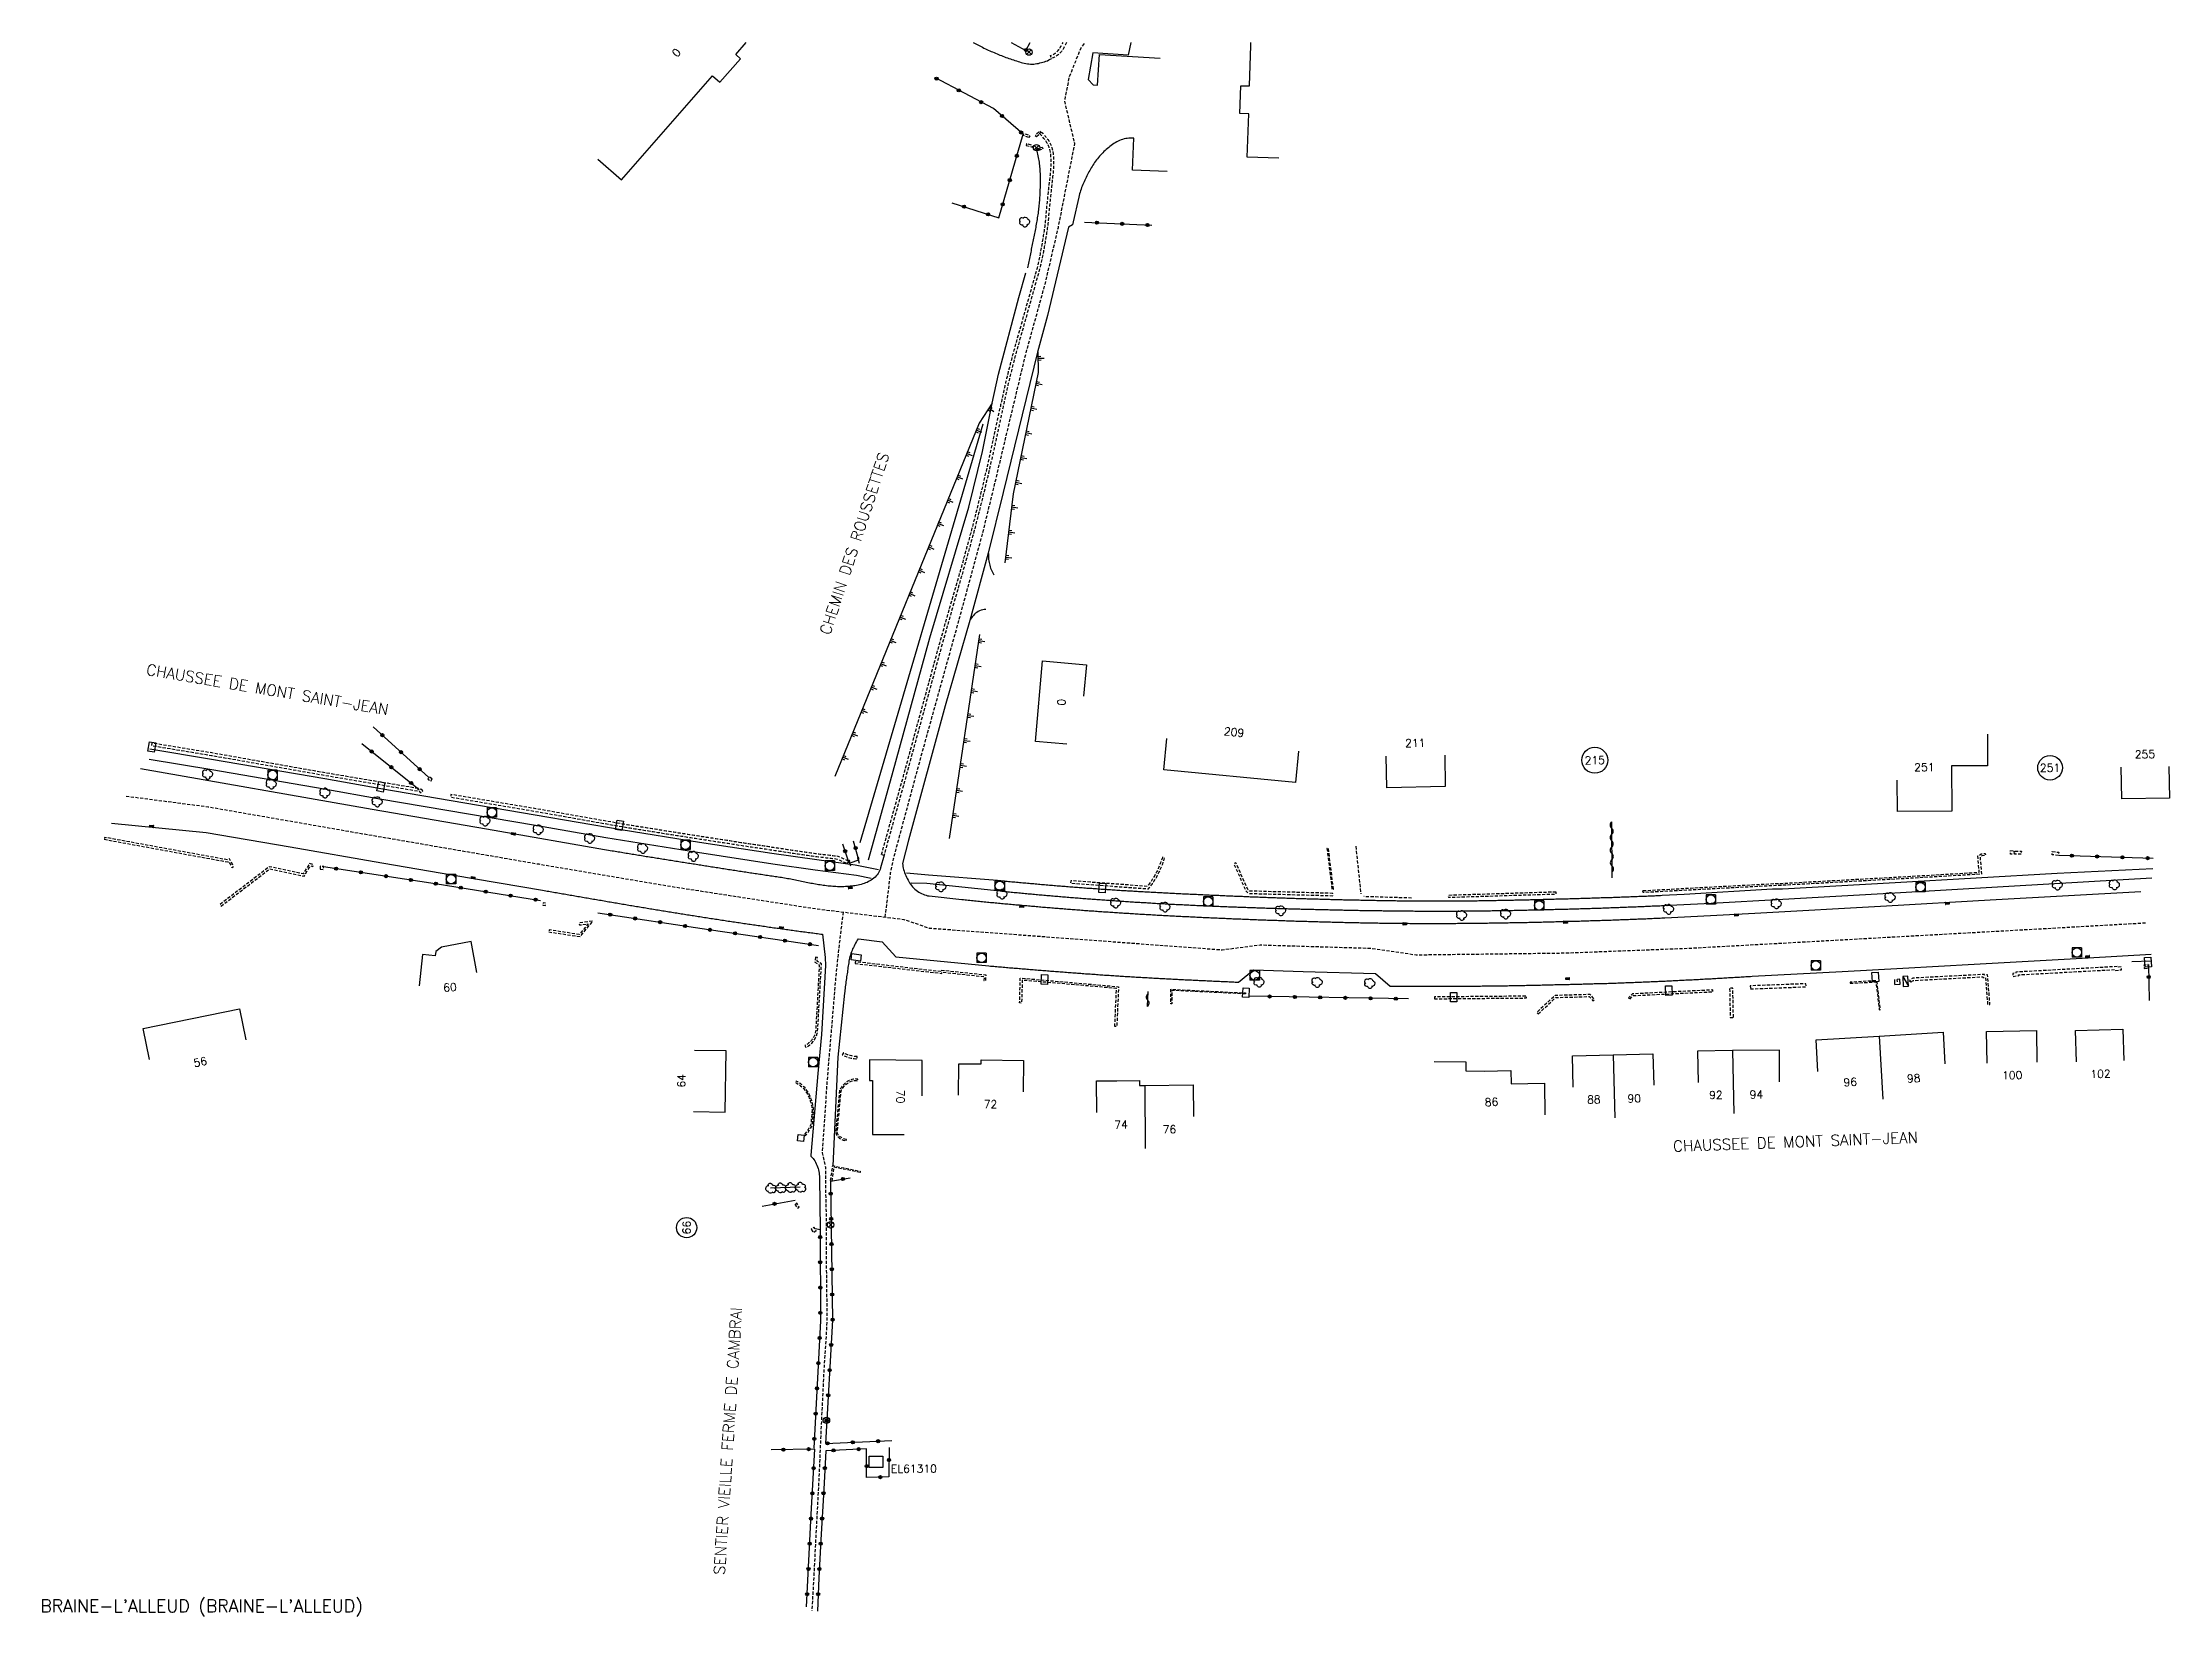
# Model space of a CAD drawing. Header units: millimetres. Extents: x 151000 to 151992, y 152687 to 153000.
# Drawn here: x 151440.8 to 151777.9, y 152750.5 to 153000 of the extents above; entities that cross this region are included whole.
import ezdxf
from ezdxf.enums import TextEntityAlignment as Align

# ---------------------------------------------------------------- set-up
doc = ezdxf.new("R2010")
doc.units = ezdxf.units.MM
doc.linetypes.add('DASHED', pattern=[0.75, 0.5, -0.25])
doc.layers.get('0').update_dxf_attribs({"linetype": 'CONTINUOUS'})
for name, color, linetype in [('W0001', 6, 'DASHED'), ('W0008', 7, 'CONTINUOUS'), ('W0100', 7, 'CONTINUOUS'), ('W0105', 7, 'CONTINUOUS'), ('W0112', 1, 'DASHED'), ('W0211', 2, 'CONTINUOUS'), ('W0300', 7, 'CONTINUOUS'), ('W0302', 3, 'CONTINUOUS'), ('W0310', 3, 'CONTINUOUS'), ('W0322', 7, 'CONTINUOUS'), ('W0330', 7, 'CONTINUOUS'), ('W0400', 7, 'CONTINUOUS'), ('W0420', 7, 'CONTINUOUS'), ('W0432', 7, 'CONTINUOUS'), ('W0469', 7, 'CONTINUOUS'), ('W0980', 7, 'CONTINUOUS'), ('W0984', 7, 'CONTINUOUS'), ('W0989', 7, 'CONTINUOUS'), ('W0991', 7, 'CONTINUOUS'), ('W1102', 7, 'CONTINUOUS'), ('W1471', 7, 'CONTINUOUS')]:
    doc.layers.add(name, color=color, linetype=linetype)
doc.styles.get("Standard").update_dxf_attribs({"font": 'romans.shx', "width": 0.85})

msp = doc.modelspace()

# ---------------------------------------------------------------- texts
at = {"layer": 'W0980'}
msp.add_text("BRAINE-L'ALLEUD (BRAINE-L'ALLEUD)", height=2, dxfattribs=at).set_placement((151466, 152752), align=Align.MIDDLE)
at = {"layer": 'W0984'}
msp.add_text('EL61310', height=1.25, rotation=0.3704, dxfattribs=at).set_placement((151578.9, 152773.9), align=Align.MIDDLE)
at = {"layer": 'W0989'}
for s, rotation, p in [('CHEMIN DES ROUSSETTES', 71.7854, (151569.47, 152920.58)), ('CHAUSSEE DE MONT SAINT-JEAN', 350.4593, (151476.45, 152897.43)), ('CHAUSSEE DE MONT SAINT-JEAN', 2.0934, (151718.62, 152825.74)), ('SENTIER VIEILLE FERME DE CAMBRAI', 86.3032, (151549.41, 152778.29))]:
    msp.add_text(s, height=1.75, rotation=rotation, dxfattribs=at).set_placement(p, align=Align.MIDDLE)
at = {"layer": 'W0991'}
for s, rotation, p in [('0', 48.1376, (151541.26, 152998.4)), ('0', 84.9338, (151602.3, 152895.41)), ('209', 354.4301, (151629.64, 152890.67)), ('211', 1.1031, (151658.36, 152888.95)), ('215', 1.1031, (151686.81, 152886.22)), ('251', 0.3723, (151739.04, 152885.1)), ('251', 0.3723, (151758.96, 152885.02)), ('255', 0.8317, (151774, 152887.17)), ('60', 3.9038, (151505.37, 152850.22)), ('56', 11.5441, (151465.79, 152838.39)), ('64', 89.1223, (151542.05, 152835.4)), ('96', 3.4303, (151727.29, 152835.19)), ('98', 3.4662, (151737.36, 152835.8)), ('100', 0.9982, (151752.97, 152836.29)), ('102', 1.7734, (151766.96, 152836.5)), ('70', 270.0725, (151576.78, 152832.89)), ('72', 359.4285, (151591.04, 152831.69)), ('86', 3.789, (151670.44, 152832.04)), ('88', 1.376, (151686.66, 152832.44)), ('90', 1.547, (151693.06, 152832.61)), ('92', 0.96, (151706, 152833.15)), ('94', 0.4498, (151712.42, 152833.23)), ('74', 1.1658, (151611.73, 152828.44)), ('76', 0.5017, (151619.39, 152827.71)), ('66', 89.1223, (151542.88, 152812.12))]:
    msp.add_text(s, height=1.25, rotation=rotation, dxfattribs=at).set_placement(p, align=Align.MIDDLE)

# ---------------------------------------------------------------- blocks, each defined once
blk = doc.blocks.new('T300')
for p, q in [((-0.8, 0.51), (-0.86, 0.34)), ((-0.86, 0.34), (-0.86, 0.17)), ((-0.86, 0.17), (-0.74, 0.06)), ((-0.69, 0.63), (-0.8, 0.51)), ((-0.8, -0.06), (-0.74, 0.06)), ((-0.74, 0.06), (-0.69, 0.11)), ((-0.57, 0.69), (-0.69, 0.63)), ((-0.46, 0.69), (-0.57, 0.69)), ((-0.29, 0.63), (-0.46, 0.69)), ((-0.29, 0.63), (-0.17, 0.74)), ((-0.23, 0.57), (-0.29, 0.63)), ((-0.17, 0.74), (-0.06, 0.8)), ((-0.06, 0.8), (0.06, 0.8)), ((0.06, 0.8), (0.23, 0.74)), ((0.23, 0.74), (0.34, 0.63)), ((0.34, 0.63), (0.4, 0.51)), ((0.46, 0.46), (0.34, 0.46)), ((0.4, 0.51), (0.4, 0.46)), ((0.57, 0.4), (0.46, 0.46)), ((0.57, 0.4), (0.69, 0.29)), ((0.69, 0.29), (0.74, 0.17)), ((0.74, 0.06), (0.69, -0.17)), ((0.74, 0.17), (0.74, 0.06)), ((-0.8, -0.17), (-0.8, -0.06)), ((-0.8, -0.23), (-0.8, -0.17)), ((-0.74, -0.34), (-0.8, -0.23)), ((-0.69, -0.4), (-0.74, -0.34)), ((-0.51, -0.46), (-0.69, -0.4)), ((-0.4, -0.46), (-0.51, -0.46)), ((-0.4, -0.46), (-0.34, -0.46)), ((-0.34, -0.46), (-0.34, -0.4)), ((-0.34, -0.51), (-0.34, -0.46)), ((-0.29, -0.63), (-0.34, -0.51)), ((-0.17, -0.74), (-0.29, -0.63)), ((-0.06, -0.8), (-0.17, -0.74)), ((0.06, -0.8), (-0.06, -0.8)), ((0.17, -0.74), (0.06, -0.8)), ((0.23, -0.69), (0.17, -0.74)), ((0.29, -0.46), (0.23, -0.46)), ((0.29, -0.63), (0.23, -0.69)), ((0.46, -0.4), (0.29, -0.46)), ((0.34, -0.51), (0.29, -0.63)), ((0.34, -0.51), (0.34, -0.46)), ((0.57, -0.34), (0.46, -0.4)), ((0.63, -0.29), (0.57, -0.34)), ((0.69, -0.17), (0.63, -0.29))]:
    blk.add_line(p, q)
blk = doc.blocks.new('t211o')
at = {"color": 0, "linetype": 'Continuous'}
for p, q in [((-0.29, 0.5), (-0.29, 0)), ((0, 1), (0, 0)), ((0.29, 0.5), (0.29, 0))]:
    blk.add_line(p, q, dxfattribs=at)
blk = doc.blocks.new('t310o')
at = {"color": 0, "linetype": 'Continuous'}
for centre, start, end in [((-0.5, 0.38), 216.8699, 323.1304), ((0.5, -0.37), 36.8699, 143.1303)]:
    blk.add_arc(centre, 0.625, start, end, dxfattribs=at)
blk = doc.blocks.new('t322o')
at = {"color": 0, "linetype": 'Continuous'}
for radius in [0.25, 0.15]:
    blk.add_circle((0, 0), radius, dxfattribs=at)
blk = doc.blocks.new('T420')
for p, q in [((0.75, 0.75), (-0.75, 0.75)), ((-0.75, 0.75), (-0.75, -0.75)), ((0.75, 0.75), (0.75, -0.75)), ((0.75, -0.75), (-0.75, -0.75))]:
    blk.add_line(p, q)
blk.add_ellipse((0, 0), major_axis=(-0.53, 0.53), ratio=1, start_param=3.926991, end_param=10.210176)
blk = doc.blocks.new('T400')
for p, q in [((-0.15, 0.3), (0.15, 0.3)), ((-0.15, -0.25), (-0.15, 0.3)), ((-0.15, 0.15), (0.15, 0.15)), ((-0.15, 0), (0.15, 0)), ((0.15, 0.3), (0.15, -0.25)), ((-0.15, -0.15), (0.15, -0.15)), ((-0.15, -0.25), (-0.15, -0.3)), ((-0.15, -0.3), (0.15, -0.3)), ((0.15, -0.3), (0.15, -0.25))]:
    blk.add_line(p, q)
blk = doc.blocks.new('T432')
at = {"flags": 128}
for points in [[(0.8, 0.8), (-0.8, 0.8)], [(-0.8, 0.8), (-0.8, 0)], [(0.8, 0.8), (-0.8, 0)], [(-0.8, 0), (0.8, 0)], [(-0.4, 2.1), (-0.4, 1.3)], [(-0.4, 1.3), (0.4, 1.3)], [(-0.39, 2.1), (0.41, 2.1)], [(0, 1.7), (0.4, 1.7)], [(0.4, 1.3), (0.4, 1.7)], [(0.8, 0), (0.8, 0.8)]]:
    blk.add_lwpolyline(points, dxfattribs=at)
blk = doc.blocks.new('t112o')
at = {"color": 0, "linetype": 'Continuous'}
for p, q in [((-0.5, 0.5), (0.5, 0.5)), ((-0.5, -0.5), (-0.5, 0.5)), ((0.5, 0.5), (0.5, -0.5)), ((0.5, -0.5), (-0.5, -0.5))]:
    blk.add_line(p, q, dxfattribs=at)
blk = doc.blocks.new('t105o')
for p, q in [((-0.5, 0), (0.5, 0)), ((0.5, 0), (0.2, 0.1)), ((0.5, 0), (0.2, -0.1))]:
    blk.add_line(p, q)
blk = doc.blocks.new('T1471')
at = {"color": 0, "linetype": 'Continuous', "flags": 128}
blk.add_lwpolyline([(-0.75, -0.5), (-0.75, 0.5), (0.75, 0.5), (0.75, -0.5), (-0.75, -0.5)], dxfattribs=at)
blk = doc.blocks.new('T469')
at = {"color": 0, "linetype": 'Continuous', "flags": 128}
for points in [[(-0.35, 0.35), (0.35, -0.35)], [(-0.35, -0.35), (0.35, 0.35)]]:
    blk.add_lwpolyline(points, dxfattribs=at)
at = {"color": 0, "linetype": 'Continuous'}
blk.add_circle((0, 0), 0.5, dxfattribs=at)

# ---------------------------------------------------------------- linework, layer by layer
at = {"layer": 'W0001', "flags": 128}
for points in [[(151574.36, 152861.35), (151575.21, 152868.35), (151575.67, 152870.61), (151580.03, 152886.76), (151586.03, 152908.37), (151589.77, 152922.07), (151591.47, 152928.99), (151593.78, 152938.69), (151596.63, 152950.61), (151599.73, 152961.83), (151601.79, 152970.67), (151604.4, 152983.97), (151602.81, 152990.71), (151603.56, 152994.6), (151605.4, 152999.17), (151606.06, 153000)], [(151454.03, 152880.54), (151467.06, 152878.84), (151490.07, 152874.83), (151519.43, 152869.77), (151540.37, 152866.23), (151563.44, 152862.67), (151577.3, 152860.99), (151581.34, 152859.61), (151627.74, 152856.17), (151633.79, 152856.95), (151651.35, 152856.42), (151658.49, 152855.37), (151682.21, 152855.67), (151701.71, 152856.42), (151722.42, 152857.56), (151741.84, 152858.64), (151757.93, 152859.53), (151774.17, 152860.45)], [(151567.67, 152862.16), (151567.17, 152858), (151566.57, 152852.67), (151566.12, 152847.25), (151565.75, 152842.87), (151565.1, 152835.04), (151564.36, 152824), (151564.89, 152821.73), (151564.87, 152819.39), (151564.98, 152814.16), (151565.01, 152805.99), (151565.11, 152798.07), (151565, 152795.24), (151564.65, 152789.99), (151564.19, 152780.57), (151563.85, 152772.5), (151563.41, 152764.4), (151562.94, 152755.11), (151562.71, 152751.35)]]:
    msp.add_lwpolyline(points, dxfattribs=at)
at = {"layer": 'W0008', "flags": 128}
for points in [[(151588.31, 153000), (151589.77, 152999.24), (151590, 152999.13), (151590.22, 152999.02), (151590.45, 152998.91), (151590.68, 152998.81), (151590.91, 152998.7), (151591.14, 152998.6), (151591.37, 152998.5), (151591.6, 152998.4), (151591.83, 152998.3), (151592.07, 152998.2), (151592.3, 152998.1), (151592.54, 152998.01), (151592.77, 152997.92), (151593.01, 152997.83), (151593.24, 152997.74), (151593.48, 152997.65), (151593.72, 152997.57), (151593.95, 152997.48), (151594.19, 152997.4), (151594.43, 152997.32), (151594.67, 152997.24), (151594.91, 152997.16), (151595.16, 152997.08), (151595.4, 152997), (151595.64, 152996.92), (151595.88, 152996.85), (151596.13, 152996.78), (151596.38, 152996.72), (151596.62, 152996.67), (151596.88, 152996.62), (151597.13, 152996.6), (151597.39, 152996.58), (151597.64, 152996.58), (151597.89, 152996.59), (151598.13, 152996.62), (151598.38, 152996.66), (151598.62, 152996.7), (151598.86, 152996.76), (151599.1, 152996.82), (151599.34, 152996.89), (151599.57, 152996.96), (151599.81, 152997.03), (151600.05, 152997.12), (151600.29, 152997.23), (151600.52, 152997.34), (151600.74, 152997.48)], [(151613.3, 153000), (151612.88, 152998), (151607.25, 152998.35), (151606.54, 152994.15), (151607.3, 152993.27), (151607.99, 152993.25), (151608.31, 152998.12), (151617.94, 152997.5)], [(151619.06, 152979.54), (151613.52, 152979.78), (151613.74, 152984.83), (151613.48, 152984.85), (151613.23, 152984.85), (151612.97, 152984.84), (151612.72, 152984.81), (151612.47, 152984.77), (151612.23, 152984.72), (151611.98, 152984.65), (151611.74, 152984.56), (151611.5, 152984.46), (151611.27, 152984.35), (151611.04, 152984.24), (151610.81, 152984.11), (151610.59, 152983.98), (151610.38, 152983.84), (151610.17, 152983.69), (151609.97, 152983.54), (151609.77, 152983.38), (151609.57, 152983.22), (151609.38, 152983.05), (151609.2, 152982.88), (151609.02, 152982.71), (151608.84, 152982.52), (151608.66, 152982.34), (151608.49, 152982.15), (151608.31, 152981.96), (151608.15, 152981.77), (151607.99, 152981.57), (151607.83, 152981.38), (151607.68, 152981.18), (151607.54, 152980.98), (151607.39, 152980.77), (151607.26, 152980.57), (151607.13, 152980.36), (151607, 152980.14), (151606.88, 152979.93), (151606.76, 152979.72), (151606.64, 152979.5), (151606.52, 152979.28), (151606.41, 152979.06), (151606.3, 152978.84), (151606.19, 152978.61), (151606.09, 152978.39), (151605.99, 152978.16), (151605.88, 152977.94), (151605.78, 152977.71), (151605.68, 152977.48), (151605.58, 152977.24), (151605.48, 152977), (151605.39, 152976.75), (151605.31, 152976.51), (151605.23, 152976.26), (151605.16, 152976), (151605.1, 152975.75), (151605.04, 152975.49), (151604.16, 152971.56), (151604.03, 152971.09), (151603.42, 152970.71), (151600.08, 152956.7), (151598.51, 152950.91), (151593.03, 152928.64), (151590.67, 152919.03), (151587.76, 152908.35), (151583.87, 152894.83), (151578.02, 152873.53), (151577.11, 152869.84), (151577.13, 152869.6), (151577.17, 152869.36), (151577.21, 152869.12), (151577.27, 152868.88), (151577.34, 152868.65), (151577.43, 152868.42), (151577.53, 152868.18), (151577.63, 152867.93), (151577.74, 152867.69), (151577.85, 152867.46), (151577.97, 152867.22), (151578.09, 152866.99), (151578.22, 152866.77), (151578.37, 152866.55), (151578.52, 152866.34), (151578.69, 152866.14), (151578.87, 152865.95), (151579.07, 152865.76), (151579.27, 152865.6), (151579.47, 152865.45), (151579.68, 152865.31), (151579.9, 152865.18), (151580.12, 152865.07), (151580.35, 152864.97), (151580.58, 152864.88), (151580.82, 152864.81), (151581.06, 152864.74), (151581.31, 152864.7), (151586.51, 152864.15), (151586.76, 152864.12), (151587.01, 152864.1), (151587.26, 152864.07), (151587.52, 152864.05), (151587.77, 152864.02), (151588.02, 152863.99), (151588.27, 152863.97), (151588.52, 152863.94), (151588.77, 152863.92), (151589.03, 152863.89), (151589.28, 152863.87), (151589.53, 152863.84), (151589.78, 152863.82), (151590.03, 152863.79), (151590.28, 152863.77), (151590.54, 152863.74), (151590.79, 152863.72), (151591.04, 152863.69), (151591.29, 152863.67), (151591.54, 152863.65), (151591.8, 152863.62), (151592.05, 152863.6), (151592.3, 152863.57), (151592.55, 152863.55), (151592.8, 152863.53), (151593.06, 152863.5), (151593.31, 152863.48), (151593.56, 152863.46), (151593.81, 152863.43), (151594.06, 152863.41), (151594.31, 152863.39), (151594.57, 152863.36), (151594.82, 152863.34), (151595.07, 152863.32), (151595.32, 152863.3), (151595.57, 152863.27), (151595.82, 152863.25), (151596.06, 152863.23), (151596.31, 152863.21), (151596.56, 152863.19), (151596.8, 152863.17), (151597.05, 152863.14), (151597.3, 152863.12), (151597.54, 152863.1), (151597.79, 152863.08), (151598.04, 152863.06), (151598.29, 152863.04), (151598.53, 152863.02), (151598.78, 152862.99), (151599.03, 152862.97), (151599.27, 152862.95), (151599.52, 152862.93), (151599.77, 152862.91), (151600.01, 152862.89), (151600.26, 152862.87), (151600.51, 152862.85), (151600.76, 152862.83), (151601, 152862.81), (151601.25, 152862.79), (151601.5, 152862.77), (151601.74, 152862.75), (151601.99, 152862.73), (151602.24, 152862.71), (151602.48, 152862.69), (151602.73, 152862.67), (151602.98, 152862.65), (151603.23, 152862.63), (151603.47, 152862.61), (151603.72, 152862.59), (151603.97, 152862.57), (151604.21, 152862.55), (151604.46, 152862.53), (151604.71, 152862.51), (151604.96, 152862.5), (151605.2, 152862.48), (151605.45, 152862.46), (151605.7, 152862.44), (151605.94, 152862.42), (151606.19, 152862.4), (151606.44, 152862.39), (151606.69, 152862.37), (151606.93, 152862.35), (151607.18, 152862.33), (151607.43, 152862.32), (151607.68, 152862.3), (151607.93, 152862.28), (151608.18, 152862.26), (151608.43, 152862.25), (151608.68, 152862.23), (151608.93, 152862.21), (151609.18, 152862.19), (151609.44, 152862.18), (151609.69, 152862.16), (151609.94, 152862.14), (151610.19, 152862.13), (151610.44, 152862.11), (151610.69, 152862.09), (151610.94, 152862.08), (151611.19, 152862.06), (151611.44, 152862.04), (151611.69, 152862.03), (151611.94, 152862.01), (151612.19, 152862), (151612.44, 152861.98), (151612.69, 152861.96), (151612.94, 152861.95), (151613.19, 152861.93), (151613.44, 152861.92), (151613.69, 152861.9), (151613.95, 152861.89), (151614.2, 152861.87), (151614.45, 152861.86), (151614.7, 152861.84), (151614.95, 152861.83), (151615.2, 152861.81), (151615.45, 152861.8), (151615.7, 152861.78), (151615.95, 152861.77), (151616.2, 152861.75), (151616.45, 152861.74), (151616.7, 152861.72), (151616.95, 152861.71), (151617.2, 152861.69), (151617.45, 152861.68), (151617.7, 152861.67), (151617.96, 152861.65), (151618.21, 152861.64), (151618.46, 152861.62), (151618.71, 152861.61), (151618.96, 152861.6), (151619.21, 152861.58), (151619.46, 152861.57), (151619.71, 152861.56), (151619.96, 152861.54), (151620.21, 152861.53), (151620.46, 152861.52), (151620.71, 152861.5), (151620.96, 152861.49), (151621.22, 152861.48), (151621.47, 152861.47), (151621.72, 152861.45), (151621.97, 152861.44), (151622.22, 152861.43), (151622.47, 152861.42), (151622.72, 152861.4), (151622.97, 152861.39), (151623.22, 152861.38), (151623.47, 152861.37), (151623.72, 152861.36), (151623.97, 152861.35), (151624.22, 152861.33), (151624.47, 152861.32), (151624.72, 152861.31), (151624.97, 152861.3), (151625.22, 152861.29), (151625.46, 152861.28), (151625.71, 152861.27), (151625.96, 152861.26), (151626.21, 152861.24), (151626.46, 152861.23), (151626.71, 152861.22), (151626.96, 152861.21), (151627.21, 152861.2), (151627.46, 152861.19), (151627.71, 152861.18), (151627.96, 152861.17), (151628.21, 152861.16), (151628.46, 152861.15), (151628.71, 152861.14), (151628.96, 152861.12), (151629.21, 152861.11), (151629.46, 152861.1), (151629.71, 152861.09), (151629.95, 152861.08), (151630.2, 152861.07), (151630.45, 152861.06), (151630.7, 152861.05), (151630.95, 152861.04), (151631.2, 152861.03), (151631.45, 152861.02), (151631.7, 152861.01), (151631.95, 152861), (151632.2, 152860.99), (151632.45, 152860.98), (151632.7, 152860.97), (151632.95, 152860.96), (151633.2, 152860.95), (151633.45, 152860.94), (151633.7, 152860.94), (151633.95, 152860.93), (151634.2, 152860.92), (151634.45, 152860.91), (151634.69, 152860.9), (151634.94, 152860.89), (151635.19, 152860.88), (151635.44, 152860.87), (151635.69, 152860.86), (151635.94, 152860.85), (151636.19, 152860.84), (151636.44, 152860.84), (151636.69, 152860.83), (151636.94, 152860.82), (151637.19, 152860.81), (151637.44, 152860.8), (151637.69, 152860.79), (151637.94, 152860.78), (151638.19, 152860.78), (151638.44, 152860.77), (151638.69, 152860.76), (151638.94, 152860.75), (151639.19, 152860.74), (151639.44, 152860.73), (151639.68, 152860.73), (151639.93, 152860.72), (151640.18, 152860.71), (151640.43, 152860.7), (151640.68, 152860.7), (151640.93, 152860.69), (151641.18, 152860.68), (151641.43, 152860.67), (151641.68, 152860.67), (151641.93, 152860.66), (151642.18, 152860.65), (151642.43, 152860.64), (151642.68, 152860.64), (151642.93, 152860.63), (151643.18, 152860.62), (151643.43, 152860.62), (151643.68, 152860.61), (151643.93, 152860.6), (151644.18, 152860.6), (151644.43, 152860.59), (151644.68, 152860.58), (151644.93, 152860.58), (151645.18, 152860.57), (151645.42, 152860.56), (151645.67, 152860.56), (151645.92, 152860.55), (151646.17, 152860.54), (151646.42, 152860.54), (151646.67, 152860.53), (151646.92, 152860.53), (151647.17, 152860.52), (151647.42, 152860.51), (151647.67, 152860.51), (151647.92, 152860.5), (151648.17, 152860.5), (151648.42, 152860.49), (151648.67, 152860.49), (151648.92, 152860.48), (151649.17, 152860.48), (151649.42, 152860.47), (151649.67, 152860.46), (151649.92, 152860.46), (151650.18, 152860.45), (151650.43, 152860.45), (151650.68, 152860.45), (151650.93, 152860.44), (151651.18, 152860.44), (151651.44, 152860.43), (151651.69, 152860.43), (151651.94, 152860.42), (151652.19, 152860.42), (151652.44, 152860.42), (151652.7, 152860.41), (151652.95, 152860.41), (151653.2, 152860.41), (151653.45, 152860.4), (151653.7, 152860.4), (151653.96, 152860.4), (151654.21, 152860.39), (151654.46, 152860.39), (151654.71, 152860.39), (151654.97, 152860.38), (151655.22, 152860.38), (151655.47, 152860.38), (151655.72, 152860.38), (151655.97, 152860.38), (151656.23, 152860.37), (151656.48, 152860.37), (151656.73, 152860.37), (151656.98, 152860.37), (151657.23, 152860.37), (151657.49, 152860.36), (151657.74, 152860.36), (151657.99, 152860.36), (151658.24, 152860.36), (151658.49, 152860.36), (151658.75, 152860.36), (151659, 152860.36), (151659.25, 152860.36), (151659.5, 152860.36), (151659.75, 152860.36), (151660.01, 152860.36), (151660.26, 152860.35), (151660.51, 152860.35), (151660.76, 152860.35), (151661.01, 152860.35), (151661.27, 152860.35), (151661.52, 152860.35), (151661.77, 152860.35), (151662.02, 152860.35), (151662.27, 152860.36), (151662.53, 152860.36), (151662.78, 152860.36), (151663.03, 152860.36), (151663.28, 152860.36), (151663.53, 152860.36), (151663.79, 152860.36), (151664.04, 152860.36), (151664.29, 152860.36), (151664.54, 152860.36), (151664.79, 152860.36), (151665.04, 152860.37), (151665.3, 152860.37), (151665.55, 152860.37), (151665.8, 152860.37), (151666.05, 152860.37), (151666.3, 152860.37), (151666.55, 152860.38), (151666.8, 152860.38), (151667.06, 152860.38), (151667.31, 152860.38), (151667.56, 152860.39), (151667.81, 152860.39), (151668.06, 152860.39), (151668.31, 152860.39), (151668.56, 152860.4), (151668.82, 152860.4), (151669.07, 152860.4), (151669.32, 152860.41), (151669.57, 152860.41), (151669.82, 152860.41), (151670.07, 152860.42), (151670.32, 152860.42), (151670.58, 152860.42), (151670.83, 152860.43), (151671.08, 152860.43), (151671.33, 152860.43), (151671.58, 152860.44), (151671.83, 152860.44), (151672.08, 152860.45), (151672.34, 152860.45), (151672.59, 152860.46), (151672.84, 152860.46), (151673.09, 152860.46), (151673.34, 152860.47), (151673.59, 152860.47), (151673.84, 152860.48), (151674.09, 152860.48), (151674.35, 152860.49), (151674.6, 152860.49), (151674.85, 152860.5), (151675.1, 152860.5), (151675.35, 152860.51), (151675.6, 152860.51), (151675.85, 152860.52), (151676.11, 152860.52), (151676.36, 152860.53), (151676.61, 152860.53), (151676.86, 152860.54), (151677.11, 152860.55), (151677.36, 152860.55), (151677.61, 152860.56), (151677.86, 152860.56), (151678.12, 152860.57), (151678.37, 152860.57), (151678.62, 152860.58), (151678.87, 152860.59), (151679.12, 152860.59), (151679.37, 152860.6), (151679.62, 152860.6), (151679.88, 152860.61), (151680.13, 152860.62), (151680.38, 152860.62), (151680.63, 152860.63), (151680.88, 152860.64), (151681.13, 152860.64), (151681.38, 152860.65), (151681.63, 152860.66), (151681.89, 152860.66), (151682.14, 152860.67), (151682.39, 152860.68), (151682.64, 152860.68), (151682.89, 152860.69), (151683.14, 152860.7), (151683.39, 152860.7), (151683.64, 152860.71), (151683.89, 152860.72), (151684.14, 152860.73), (151684.39, 152860.73), (151684.64, 152860.74), (151684.89, 152860.75), (151685.14, 152860.75), (151685.39, 152860.76), (151685.64, 152860.77), (151685.89, 152860.78), (151686.14, 152860.79), (151686.39, 152860.79), (151686.64, 152860.8), (151686.9, 152860.81), (151687.15, 152860.82), (151687.4, 152860.83), (151687.65, 152860.83), (151687.9, 152860.84), (151688.15, 152860.85), (151688.4, 152860.86), (151688.65, 152860.87), (151688.9, 152860.88), (151689.15, 152860.89), (151689.4, 152860.89), (151689.65, 152860.9), (151689.9, 152860.91), (151690.15, 152860.92), (151690.4, 152860.93), (151690.65, 152860.94), (151690.9, 152860.95), (151691.15, 152860.96), (151691.4, 152860.97), (151691.65, 152860.98), (151691.9, 152860.99), (151692.15, 152860.99), (151692.4, 152861), (151692.65, 152861.01), (151692.9, 152861.02), (151693.15, 152861.03), (151693.4, 152861.04), (151693.65, 152861.05), (151693.91, 152861.06), (151694.16, 152861.07), (151694.41, 152861.08), (151694.66, 152861.09), (151694.91, 152861.1), (151695.16, 152861.12), (151695.41, 152861.13), (151695.66, 152861.14), (151695.91, 152861.15), (151696.16, 152861.16), (151696.41, 152861.17), (151696.66, 152861.18), (151696.91, 152861.19), (151697.16, 152861.2), (151697.41, 152861.21), (151697.66, 152861.22), (151697.91, 152861.23), (151705.14, 152861.62), (151712.15, 152861.99), (151733.04, 152863.15), (151749.46, 152864.09), (151773.35, 152865.39)], [(151596.97, 152964.27), (151597.02, 152964.52), (151597.07, 152964.76), (151597.12, 152965.01), (151597.17, 152965.26), (151597.22, 152965.5), (151597.26, 152965.75), (151597.31, 152966), (151597.36, 152966.25), (151597.41, 152966.49), (151597.46, 152966.74), (151597.51, 152966.99), (151597.56, 152967.23), (151597.61, 152967.48), (151597.66, 152967.73), (151597.71, 152967.98), (151597.76, 152968.22), (151597.81, 152968.47), (151597.86, 152968.72), (151597.91, 152968.96), (151597.96, 152969.21), (151598.01, 152969.46), (151598.06, 152969.71), (151598.11, 152969.95), (151598.16, 152970.2), (151598.21, 152970.45), (151598.26, 152970.7), (151598.3, 152970.95), (151598.35, 152971.2), (151598.39, 152971.45), (151598.43, 152971.7), (151598.47, 152971.95), (151598.51, 152972.2), (151598.55, 152972.45), (151598.59, 152972.7), (151598.62, 152972.95), (151598.65, 152973.2), (151598.68, 152973.45), (151598.71, 152973.7), (151598.74, 152973.95), (151598.77, 152974.2), (151598.79, 152974.45), (151598.81, 152974.7), (151598.83, 152974.96), (151598.85, 152975.21), (151598.87, 152975.46), (151598.89, 152975.71), (151598.9, 152975.96), (151598.91, 152976.21), (151598.93, 152976.47), (151598.93, 152976.72), (151598.94, 152976.97), (151598.95, 152977.23), (151598.95, 152977.48), (151598.96, 152977.73), (151598.96, 152977.98), (151598.96, 152978.24), (151598.95, 152978.49), (151598.95, 152978.74), (151598.95, 152979), (151598.94, 152979.25), (151598.93, 152979.51), (151598.91, 152979.76), (151598.9, 152980.02), (151598.87, 152980.27), (151598.85, 152980.52), (151598.82, 152980.78), (151598.78, 152981.03), (151598.75, 152981.28), (151598.7, 152981.53), (151598.66, 152981.78), (151598.6, 152982.03), (151598.55, 152982.28), (151598.49, 152982.53), (151598.43, 152982.78)], [(151571.69, 152870.45), (151575.44, 152883.91), (151581.41, 152905.64), (151587.59, 152926.34), (151589.78, 152935.14), (151591.32, 152942.82), (151592.32, 152947.42), (151595.55, 152959.57), (151596.65, 152963.51)], [(151572.15, 152867.48), (151569.81, 152867.95), (151563.25, 152868.8), (151556.53, 152869.75), (151544.6, 152871.59), (151530.07, 152873.91), (151518.95, 152875.87), (151494.24, 152880.06), (151485.45, 152881.62), (151467.64, 152884.68), (151457.68, 152886.35)], [(151573.28, 152868.83), (151569.6, 152869.58), (151563.49, 152870.42), (151556.37, 152871.43), (151544.9, 152873.18), (151532.51, 152875.2), (151518.85, 152877.53), (151494.42, 152881.69), (151485.52, 152883.26), (151467.56, 152886.34), (151457.82, 152887.99)], [(151574.16, 152871.15), (151573.62, 152869.15), (151573.54, 152868.91), (151573.45, 152868.68), (151573.34, 152868.46), (151573.21, 152868.25), (151573.07, 152868.06), (151572.92, 152867.87), (151572.75, 152867.7), (151572.56, 152867.53), (151572.36, 152867.38), (151572.15, 152867.23), (151571.93, 152867.1), (151571.71, 152866.97), (151571.48, 152866.86), (151571.25, 152866.77), (151571.01, 152866.68), (151570.78, 152866.6), (151570.54, 152866.53), (151570.3, 152866.47), (151570.05, 152866.42), (151569.81, 152866.37), (151569.56, 152866.33), (151569.31, 152866.29), (151569.06, 152866.26), (151568.8, 152866.24), (151568.55, 152866.22), (151568.3, 152866.2), (151568.04, 152866.18), (151567.79, 152866.17), (151567.54, 152866.17), (151567.28, 152866.17), (151567.03, 152866.17), (151566.78, 152866.17), (151566.53, 152866.18), (151566.28, 152866.2), (151566.03, 152866.21), (151565.78, 152866.23), (151565.53, 152866.26), (151565.29, 152866.28), (151565.04, 152866.31), (151564.79, 152866.34), (151564.54, 152866.37), (151564.3, 152866.41), (151564.05, 152866.45), (151563.8, 152866.48), (151563.56, 152866.53), (151563.31, 152866.57), (151563.06, 152866.61), (151562.82, 152866.66), (151562.57, 152866.7), (151562.33, 152866.75), (151562.08, 152866.8), (151561.84, 152866.85), (151561.59, 152866.9), (151561.35, 152866.95), (151561.1, 152867), (151560.86, 152867.05), (151560.61, 152867.1), (151560.37, 152867.15), (151560.12, 152867.2), (151559.87, 152867.25), (151559.63, 152867.3), (151559.38, 152867.35), (151559.14, 152867.4), (151558.89, 152867.44), (151558.65, 152867.49), (151558.4, 152867.53), (151558.15, 152867.57), (151557.91, 152867.61), (151557.66, 152867.65), (151557.41, 152867.69), (151557.17, 152867.72), (151556.92, 152867.76), (151556.68, 152867.79), (151556.43, 152867.83), (151556.18, 152867.86), (151555.94, 152867.9), (151555.69, 152867.94), (151555.44, 152867.97), (151555.2, 152868.01), (151554.95, 152868.05), (151554.71, 152868.08), (151554.46, 152868.12), (151554.21, 152868.15), (151553.97, 152868.19), (151553.72, 152868.23), (151553.48, 152868.27), (151553.23, 152868.3), (151552.98, 152868.34), (151552.74, 152868.38), (151552.49, 152868.42), (151552.25, 152868.45), (151552, 152868.49), (151551.75, 152868.53), (151551.51, 152868.57), (151551.26, 152868.6), (151551.02, 152868.64), (151550.77, 152868.68), (151550.52, 152868.72), (151550.28, 152868.76), (151550.03, 152868.79), (151549.79, 152868.83), (151549.54, 152868.87), (151549.3, 152868.91), (151549.05, 152868.95), (151548.8, 152868.99), (151548.56, 152869.02), (151548.31, 152869.06), (151548.07, 152869.1), (151547.82, 152869.14), (151547.58, 152869.18), (151547.33, 152869.22), (151547.08, 152869.26), (151546.84, 152869.29), (151546.59, 152869.33), (151546.35, 152869.37), (151546.1, 152869.41), (151545.85, 152869.45), (151545.61, 152869.49), (151545.36, 152869.53), (151545.12, 152869.56), (151544.87, 152869.6), (151544.63, 152869.64), (151544.38, 152869.68), (151544.13, 152869.72), (151543.89, 152869.76), (151543.64, 152869.8), (151543.39, 152869.84), (151543.15, 152869.87), (151542.9, 152869.91), (151542.65, 152869.95), (151542.4, 152869.99), (151542.16, 152870.03), (151541.91, 152870.07), (151541.66, 152870.11), (151541.42, 152870.15), (151541.17, 152870.19), (151540.92, 152870.22), (151540.68, 152870.26), (151540.43, 152870.3), (151540.18, 152870.34), (151539.94, 152870.38), (151539.69, 152870.42), (151539.44, 152870.46), (151539.2, 152870.5), (151538.95, 152870.54), (151538.7, 152870.58), (151538.46, 152870.62), (151538.21, 152870.66), (151537.96, 152870.7), (151537.72, 152870.74), (151537.47, 152870.78), (151537.22, 152870.82), (151536.98, 152870.86), (151536.73, 152870.9), (151536.48, 152870.93), (151536.24, 152870.97), (151535.99, 152871.01), (151535.74, 152871.05), (151535.5, 152871.09), (151535.25, 152871.13), (151535, 152871.17), (151534.76, 152871.21), (151534.51, 152871.25), (151534.26, 152871.29), (151534.02, 152871.33), (151533.77, 152871.37), (151533.53, 152871.41), (151533.28, 152871.45), (151533.03, 152871.49), (151532.79, 152871.53), (151532.54, 152871.58), (151532.29, 152871.62), (151532.05, 152871.66), (151531.8, 152871.7), (151531.55, 152871.74), (151531.31, 152871.78), (151531.06, 152871.82), (151511.18, 152875.27), (151493.04, 152878.41), (151456.34, 152884.83)], [(151451.73, 152876.26), (151466.74, 152874.78), (151480.04, 152872.49), (151494.57, 152869.95), (151506, 152867.99), (151520.05, 152865.61), (151520.29, 152865.56), (151520.54, 152865.52), (151520.78, 152865.48), (151521.03, 152865.44), (151521.27, 152865.39), (151521.51, 152865.35), (151521.76, 152865.31), (151522, 152865.27), (151522.25, 152865.23), (151522.49, 152865.18), (151522.73, 152865.14), (151522.98, 152865.1), (151523.22, 152865.06), (151523.47, 152865.02), (151523.71, 152864.97), (151523.95, 152864.93), (151524.2, 152864.89), (151524.44, 152864.85), (151524.68, 152864.81), (151524.93, 152864.76), (151525.17, 152864.72), (151525.42, 152864.68), (151525.66, 152864.64), (151525.9, 152864.59), (151526.15, 152864.55), (151526.39, 152864.51), (151526.64, 152864.47), (151526.88, 152864.43), (151527.12, 152864.38), (151527.37, 152864.34), (151527.61, 152864.3), (151527.86, 152864.26), (151528.1, 152864.22), (151528.34, 152864.17), (151528.59, 152864.13), (151528.83, 152864.09), (151529.08, 152864.05), (151529.32, 152864.01), (151529.56, 152863.96), (151529.81, 152863.92), (151530.05, 152863.88), (151530.3, 152863.84), (151530.54, 152863.79), (151530.78, 152863.75), (151531.03, 152863.71), (151531.27, 152863.67), (151531.52, 152863.63), (151531.76, 152863.59), (151532, 152863.54), (151532.25, 152863.5), (151532.49, 152863.46), (151532.74, 152863.42), (151532.98, 152863.38), (151533.23, 152863.34), (151533.47, 152863.29), (151533.72, 152863.25), (151533.96, 152863.21), (151534.2, 152863.17), (151534.45, 152863.13), (151534.69, 152863.09), (151534.94, 152863.05), (151535.18, 152863.01), (151535.43, 152862.97), (151535.67, 152862.93), (151535.92, 152862.89), (151536.16, 152862.85), (151536.4, 152862.8), (151536.65, 152862.76), (151536.89, 152862.72), (151537.14, 152862.68), (151537.38, 152862.64), (151537.63, 152862.6), (151537.87, 152862.56), (151538.12, 152862.52), (151538.36, 152862.48), (151538.61, 152862.44), (151538.85, 152862.4), (151539.1, 152862.36), (151539.34, 152862.32), (151539.58, 152862.28), (151539.83, 152862.24), (151540.07, 152862.2), (151540.32, 152862.17), (151540.56, 152862.13), (151540.81, 152862.09), (151541.05, 152862.05), (151541.3, 152862.01), (151541.54, 152861.97), (151541.79, 152861.93), (151542.03, 152861.89), (151542.28, 152861.85), (151542.52, 152861.81), (151542.77, 152861.77), (151543.01, 152861.73), (151543.26, 152861.7), (151543.5, 152861.66), (151543.74, 152861.62), (151543.99, 152861.58), (151544.23, 152861.54), (151544.48, 152861.5), (151544.72, 152861.46), (151544.97, 152861.43), (151545.22, 152861.39), (151545.47, 152861.35), (151545.72, 152861.31), (151545.97, 152861.27), (151546.22, 152861.23), (151546.47, 152861.19), (151546.72, 152861.15), (151546.97, 152861.12), (151547.22, 152861.08), (151547.47, 152861.04), (151547.72, 152861), (151547.97, 152860.96), (151548.22, 152860.92), (151548.47, 152860.89), (151548.72, 152860.85), (151548.97, 152860.81), (151549.22, 152860.77), (151549.47, 152860.73), (151549.72, 152860.7), (151549.97, 152860.66), (151550.22, 152860.62), (151550.47, 152860.58), (151550.72, 152860.55), (151550.97, 152860.51), (151551.22, 152860.47), (151551.47, 152860.44), (151551.72, 152860.4), (151551.97, 152860.36), (151552.22, 152860.33), (151552.47, 152860.29), (151552.72, 152860.25), (151552.97, 152860.21), (151553.22, 152860.18), (151553.47, 152860.14), (151553.72, 152860.11), (151553.97, 152860.07), (151554.22, 152860.03), (151554.47, 152860), (151554.72, 152859.96), (151554.97, 152859.92), (151555.22, 152859.89), (151555.47, 152859.85), (151555.72, 152859.82), (151555.97, 152859.78), (151556.22, 152859.75), (151556.46, 152859.71), (151556.71, 152859.67), (151556.96, 152859.64), (151557.21, 152859.61), (151557.45, 152859.57), (151557.7, 152859.54), (151557.95, 152859.5), (151558.19, 152859.47), (151558.44, 152859.43), (151558.69, 152859.4), (151558.94, 152859.36), (151559.18, 152859.33), (151559.43, 152859.3), (151559.68, 152859.26), (151559.93, 152859.23), (151560.17, 152859.19), (151560.42, 152859.16), (151560.67, 152859.13), (151560.92, 152859.09), (151561.17, 152859.06), (151561.41, 152859.03), (151561.66, 152858.99), (151561.91, 152858.96), (151562.16, 152858.93), (151562.4, 152858.9), (151562.65, 152858.86), (151562.9, 152858.83), (151563.15, 152858.8), (151563.39, 152858.77), (151563.64, 152858.73), (151563.89, 152858.7), (151564.14, 152858.67), (151564.39, 152858.64), (151564.81, 152854.92), (151564.9, 152853.69), (151564.25, 152842.76), (151563.67, 152836.55), (151562.56, 152823.6), (151562.55, 152823.45), (151562.73, 152823.28), (151562.91, 152823.1), (151563.06, 152822.91), (151563.2, 152822.7), (151563.32, 152822.48), (151563.43, 152822.24), (151563.53, 152822.01), (151563.62, 152821.77), (151563.7, 152821.52), (151563.77, 152821.28), (151563.82, 152821.03), (151563.87, 152820.78), (151563.91, 152820.53), (151563.94, 152820.27), (151563.95, 152820.02), (151564.03, 152811.83)], [(151775.27, 152869), (151760.1, 152868.24), (151734.42, 152866.78), (151716.54, 152865.79), (151714.99, 152865.77), (151700.96, 152864.93), (151697.49, 152864.75), (151697.24, 152864.73), (151697, 152864.72), (151696.75, 152864.71), (151696.5, 152864.7), (151696.25, 152864.69), (151696, 152864.68), (151695.76, 152864.67), (151695.51, 152864.66), (151695.26, 152864.65), (151695.01, 152864.64), (151694.76, 152864.63), (151694.51, 152864.62), (151694.27, 152864.61), (151694.02, 152864.6), (151693.77, 152864.59), (151693.52, 152864.58), (151693.27, 152864.57), (151693.03, 152864.56), (151692.78, 152864.55), (151692.53, 152864.54), (151692.28, 152864.53), (151692.03, 152864.52), (151691.78, 152864.51), (151691.54, 152864.51), (151691.29, 152864.5), (151691.04, 152864.49), (151690.79, 152864.48), (151690.54, 152864.47), (151690.29, 152864.46), (151690.05, 152864.45), (151689.8, 152864.44), (151689.55, 152864.43), (151689.3, 152864.43), (151689.05, 152864.42), (151688.81, 152864.41), (151688.56, 152864.4), (151688.31, 152864.39), (151688.06, 152864.38), (151687.81, 152864.38), (151687.56, 152864.37), (151687.32, 152864.36), (151687.07, 152864.35), (151686.82, 152864.34), (151686.57, 152864.34), (151686.32, 152864.33), (151686.07, 152864.32), (151685.83, 152864.31), (151685.58, 152864.3), (151685.33, 152864.3), (151685.08, 152864.29), (151684.83, 152864.28), (151684.58, 152864.28), (151684.34, 152864.27), (151684.09, 152864.26), (151683.84, 152864.25), (151683.59, 152864.25), (151683.34, 152864.24), (151683.09, 152864.23), (151682.85, 152864.23), (151682.6, 152864.22), (151682.35, 152864.21), (151682.1, 152864.21), (151681.85, 152864.2), (151681.6, 152864.19), (151681.36, 152864.19), (151681.11, 152864.18), (151680.86, 152864.17), (151680.61, 152864.17), (151680.36, 152864.16), (151680.11, 152864.15), (151679.87, 152864.15), (151679.62, 152864.14), (151679.37, 152864.13), (151679.12, 152864.13), (151678.87, 152864.12), (151678.62, 152864.12), (151678.37, 152864.11), (151678.13, 152864.1), (151677.88, 152864.1), (151677.63, 152864.09), (151677.38, 152864.08), (151677.13, 152864.08), (151676.88, 152864.07), (151676.64, 152864.07), (151676.39, 152864.06), (151676.14, 152864.05), (151675.89, 152864.05), (151675.64, 152864.04), (151675.39, 152864.04), (151675.15, 152864.03), (151674.9, 152864.03), (151674.65, 152864.02), (151674.4, 152864.02), (151674.15, 152864.01), (151673.9, 152864), (151673.65, 152864), (151673.41, 152863.99), (151673.16, 152863.99), (151672.91, 152863.98), (151672.66, 152863.98), (151672.41, 152863.97), (151672.16, 152863.97), (151671.92, 152863.96), (151671.67, 152863.96), (151671.42, 152863.96), (151671.17, 152863.95), (151670.92, 152863.95), (151670.67, 152863.94), (151670.42, 152863.94), (151670.18, 152863.93), (151669.93, 152863.93), (151669.68, 152863.93), (151669.43, 152863.92), (151669.18, 152863.92), (151668.93, 152863.91), (151668.69, 152863.91), (151668.44, 152863.91), (151668.19, 152863.9), (151667.94, 152863.9), (151667.69, 152863.9), (151667.44, 152863.89), (151667.19, 152863.89), (151666.95, 152863.89), (151666.7, 152863.89), (151666.45, 152863.88), (151666.2, 152863.88), (151665.95, 152863.88), (151665.7, 152863.88), (151665.46, 152863.88), (151665.21, 152863.87), (151664.96, 152863.87), (151664.71, 152863.87), (151664.46, 152863.87), (151664.21, 152863.87), (151663.96, 152863.87), (151663.72, 152863.87), (151663.47, 152863.86), (151663.22, 152863.86), (151662.97, 152863.86), (151662.72, 152863.86), (151662.47, 152863.86), (151662.22, 152863.86), (151661.97, 152863.86), (151661.72, 152863.86), (151661.47, 152863.86), (151661.22, 152863.86), (151660.97, 152863.86), (151660.72, 152863.86), (151660.47, 152863.86), (151660.22, 152863.87), (151659.98, 152863.87), (151659.73, 152863.87), (151659.48, 152863.87), (151659.23, 152863.87), (151658.98, 152863.87), (151658.73, 152863.87), (151658.48, 152863.87), (151658.23, 152863.88), (151657.98, 152863.88), (151657.73, 152863.88), (151657.48, 152863.88), (151657.23, 152863.89), (151656.98, 152863.89), (151656.73, 152863.89), (151656.48, 152863.89), (151656.23, 152863.9), (151655.98, 152863.9), (151655.73, 152863.9), (151655.48, 152863.9), (151655.23, 152863.91), (151654.98, 152863.91), (151654.73, 152863.91), (151654.48, 152863.92), (151654.23, 152863.92), (151653.98, 152863.93), (151653.73, 152863.93), (151653.49, 152863.93), (151653.24, 152863.94), (151652.99, 152863.94), (151652.74, 152863.95), (151652.49, 152863.95), (151652.24, 152863.95), (151651.99, 152863.96), (151651.74, 152863.96), (151651.49, 152863.97), (151651.24, 152863.97), (151650.99, 152863.98), (151650.74, 152863.98), (151650.49, 152863.99), (151650.24, 152863.99), (151649.99, 152864), (151649.74, 152864), (151649.49, 152864.01), (151649.24, 152864.01), (151648.99, 152864.02), (151648.74, 152864.02), (151648.49, 152864.03), (151648.24, 152864.03), (151647.99, 152864.04), (151647.74, 152864.05), (151647.49, 152864.05), (151647.25, 152864.06), (151647, 152864.06), (151646.75, 152864.07), (151646.5, 152864.08), (151646.25, 152864.08), (151646, 152864.09), (151645.75, 152864.09), (151645.5, 152864.1), (151645.25, 152864.11), (151645, 152864.11), (151644.75, 152864.12), (151644.5, 152864.13), (151644.25, 152864.13), (151644, 152864.14), (151643.75, 152864.15), (151643.5, 152864.15), (151643.25, 152864.16), (151642.99, 152864.17), (151642.74, 152864.17), (151642.49, 152864.18), (151642.24, 152864.19), (151641.99, 152864.2), (151641.74, 152864.2), (151641.49, 152864.21), (151641.24, 152864.22), (151640.99, 152864.23), (151640.74, 152864.23), (151640.49, 152864.24), (151640.24, 152864.25), (151639.98, 152864.26), (151639.73, 152864.26), (151639.48, 152864.27), (151639.23, 152864.28), (151638.98, 152864.29), (151638.73, 152864.3), (151638.48, 152864.31), (151638.23, 152864.31), (151637.98, 152864.32), (151637.73, 152864.33), (151637.48, 152864.34), (151637.23, 152864.35), (151636.98, 152864.36), (151636.72, 152864.37), (151636.47, 152864.37), (151636.22, 152864.38), (151635.97, 152864.39), (151635.72, 152864.4), (151635.47, 152864.41), (151635.22, 152864.42), (151634.97, 152864.43), (151634.72, 152864.44), (151634.47, 152864.45), (151634.22, 152864.46), (151633.97, 152864.47), (151633.72, 152864.48), (151633.46, 152864.49), (151633.21, 152864.5), (151632.96, 152864.51), (151632.71, 152864.52), (151632.46, 152864.53), (151632.21, 152864.53), (151631.96, 152864.54), (151631.71, 152864.55), (151631.46, 152864.57), (151631.21, 152864.58), (151630.96, 152864.59), (151630.71, 152864.6), (151630.46, 152864.61), (151630.21, 152864.62), (151629.95, 152864.63), (151629.7, 152864.64), (151629.45, 152864.65), (151629.2, 152864.66), (151628.95, 152864.67), (151628.7, 152864.68), (151628.45, 152864.69), (151628.2, 152864.7), (151627.95, 152864.71), (151627.7, 152864.72), (151627.45, 152864.73), (151627.2, 152864.75), (151626.95, 152864.76), (151626.7, 152864.77), (151626.45, 152864.78), (151626.19, 152864.79), (151625.94, 152864.8), (151625.69, 152864.81), (151625.44, 152864.82), (151625.19, 152864.84), (151624.94, 152864.85), (151624.69, 152864.86), (151624.44, 152864.87), (151624.19, 152864.88), (151623.94, 152864.89), (151623.69, 152864.91), (151623.44, 152864.92), (151623.19, 152864.93), (151622.94, 152864.94), (151622.69, 152864.95), (151622.44, 152864.97), (151622.19, 152864.98), (151621.94, 152864.99), (151621.7, 152865), (151621.45, 152865.01), (151621.2, 152865.03), (151620.95, 152865.04), (151620.7, 152865.05), (151620.46, 152865.06), (151620.21, 152865.08), (151619.96, 152865.09), (151619.71, 152865.1), (151619.47, 152865.11), (151619.22, 152865.13), (151618.97, 152865.14), (151618.72, 152865.15), (151618.47, 152865.16), (151618.23, 152865.18), (151617.98, 152865.19), (151617.73, 152865.2), (151617.48, 152865.22), (151617.23, 152865.23), (151616.99, 152865.24), (151616.74, 152865.26), (151616.49, 152865.27), (151616.24, 152865.28), (151616, 152865.3), (151615.75, 152865.31), (151615.5, 152865.32), (151615.25, 152865.34), (151615, 152865.35), (151614.76, 152865.37), (151614.51, 152865.38), (151614.26, 152865.4), (151614.01, 152865.41), (151613.77, 152865.42), (151613.52, 152865.44), (151613.27, 152865.45), (151613.02, 152865.47), (151612.77, 152865.48), (151612.53, 152865.5), (151612.28, 152865.51), (151612.03, 152865.53), (151611.78, 152865.54), (151611.54, 152865.56), (151611.29, 152865.58), (151611.04, 152865.59), (151610.79, 152865.61), (151610.54, 152865.62), (151610.3, 152865.64), (151610.05, 152865.66), (151609.8, 152865.67), (151609.55, 152865.69), (151609.31, 152865.7), (151609.06, 152865.72), (151608.81, 152865.74), (151608.56, 152865.75), (151608.32, 152865.77), (151608.07, 152865.79), (151607.82, 152865.81), (151607.57, 152865.82), (151607.33, 152865.84), (151607.08, 152865.86), (151606.83, 152865.88), (151606.58, 152865.9), (151606.33, 152865.91), (151606.08, 152865.93), (151605.83, 152865.95), (151605.58, 152865.97), (151605.34, 152865.99), (151605.09, 152866.01), (151604.84, 152866.02), (151604.59, 152866.04), (151604.34, 152866.06), (151604.09, 152866.08), (151603.84, 152866.1), (151603.6, 152866.12), (151603.35, 152866.14), (151603.1, 152866.16), (151602.85, 152866.18), (151602.6, 152866.2), (151602.35, 152866.22), (151602.11, 152866.24), (151601.86, 152866.26), (151601.61, 152866.28), (151601.36, 152866.3), (151601.11, 152866.32), (151600.86, 152866.34), (151600.61, 152866.36), (151600.37, 152866.38), (151600.12, 152866.4), (151599.87, 152866.42), (151599.62, 152866.44), (151599.37, 152866.47), (151599.12, 152866.49), (151598.88, 152866.51), (151598.63, 152866.53), (151598.38, 152866.55), (151598.13, 152866.57), (151597.88, 152866.6), (151597.63, 152866.62), (151597.39, 152866.64), (151597.14, 152866.66), (151596.89, 152866.68), (151596.64, 152866.71), (151596.39, 152866.73), (151596.14, 152866.75), (151595.9, 152866.78), (151595.65, 152866.8), (151595.4, 152866.82), (151595.15, 152866.84), (151594.9, 152866.87), (151594.66, 152866.89), (151594.41, 152866.91), (151594.16, 152866.94), (151593.91, 152866.96), (151593.66, 152866.99), (151593.41, 152867.01), (151593.17, 152867.03), (151592.92, 152867.06), (151592.67, 152867.08), (151592.42, 152867.11), (151592.17, 152867.13), (151581.19, 152868.02), (151577.73, 152868.29)], [(151775.1, 152867.51), (151759.64, 152866.62), (151734.37, 152865.15), (151716.63, 152864.16), (151705.24, 152863.5), (151697.64, 152863.13), (151697.39, 152863.12), (151697.14, 152863.11), (151696.89, 152863.1), (151696.63, 152863.09), (151696.38, 152863.08), (151696.13, 152863.07), (151695.88, 152863.06), (151695.63, 152863.04), (151695.38, 152863.03), (151695.12, 152863.02), (151694.87, 152863.01), (151694.62, 152863), (151694.37, 152862.99), (151694.12, 152862.98), (151693.87, 152862.97), (151693.62, 152862.96), (151693.36, 152862.95), (151693.11, 152862.94), (151692.86, 152862.93), (151692.61, 152862.92), (151692.36, 152862.91), (151692.11, 152862.9), (151691.85, 152862.89), (151691.6, 152862.88), (151691.35, 152862.87), (151691.1, 152862.86), (151690.85, 152862.85), (151690.6, 152862.84), (151690.34, 152862.83), (151690.09, 152862.82), (151689.84, 152862.81), (151689.59, 152862.8), (151689.34, 152862.8), (151689.09, 152862.79), (151688.83, 152862.78), (151688.58, 152862.77), (151688.33, 152862.76), (151688.08, 152862.75), (151687.83, 152862.74), (151687.58, 152862.73), (151687.32, 152862.73), (151687.07, 152862.72), (151686.82, 152862.71), (151686.57, 152862.7), (151686.32, 152862.69), (151686.07, 152862.68), (151685.81, 152862.68), (151685.56, 152862.67), (151685.31, 152862.66), (151685.06, 152862.65), (151684.81, 152862.65), (151684.56, 152862.64), (151684.3, 152862.63), (151684.05, 152862.62), (151683.8, 152862.62), (151683.55, 152862.61), (151683.3, 152862.6), (151683.05, 152862.59), (151682.79, 152862.59), (151682.54, 152862.58), (151682.29, 152862.57), (151682.04, 152862.57), (151681.79, 152862.56), (151681.54, 152862.55), (151681.28, 152862.55), (151681.03, 152862.54), (151680.78, 152862.53), (151680.53, 152862.53), (151680.28, 152862.52), (151680.03, 152862.51), (151679.78, 152862.51), (151679.53, 152862.5), (151679.28, 152862.5), (151679.03, 152862.49), (151678.78, 152862.48), (151678.53, 152862.48), (151678.28, 152862.47), (151678.03, 152862.47), (151677.78, 152862.46), (151677.53, 152862.45), (151677.28, 152862.45), (151677.03, 152862.44), (151676.78, 152862.44), (151676.53, 152862.43), (151676.28, 152862.43), (151676.03, 152862.42), (151675.78, 152862.41), (151675.53, 152862.41), (151675.28, 152862.4), (151675.03, 152862.4), (151674.78, 152862.39), (151674.53, 152862.39), (151674.28, 152862.38), (151674.03, 152862.38), (151673.78, 152862.37), (151673.53, 152862.37), (151673.28, 152862.36), (151673.03, 152862.36), (151672.78, 152862.36), (151672.53, 152862.35), (151672.28, 152862.35), (151672.03, 152862.34), (151671.78, 152862.34), (151671.53, 152862.33), (151671.28, 152862.33), (151671.03, 152862.33), (151670.78, 152862.32), (151670.53, 152862.32), (151670.28, 152862.31), (151670.03, 152862.31), (151669.78, 152862.31), (151669.53, 152862.3), (151669.28, 152862.3), (151669.03, 152862.3), (151668.78, 152862.29), (151668.53, 152862.29), (151668.28, 152862.29), (151668.03, 152862.29), (151667.78, 152862.28), (151667.53, 152862.28), (151667.28, 152862.28), (151667.03, 152862.28), (151666.78, 152862.27), (151666.53, 152862.27), (151666.28, 152862.27), (151666.03, 152862.27), (151665.78, 152862.27), (151665.53, 152862.26), (151665.28, 152862.26), (151665.03, 152862.26), (151664.78, 152862.26), (151664.53, 152862.26), (151664.28, 152862.26), (151664.03, 152862.26), (151663.78, 152862.25), (151663.53, 152862.25), (151663.28, 152862.25), (151663.02, 152862.25), (151662.78, 152862.25), (151662.53, 152862.25), (151662.28, 152862.25), (151662.03, 152862.25), (151661.78, 152862.25), (151661.53, 152862.25), (151661.28, 152862.25), (151661.03, 152862.25), (151660.78, 152862.25), (151660.53, 152862.25), (151660.28, 152862.25), (151660.03, 152862.26), (151659.78, 152862.26), (151659.53, 152862.26), (151659.28, 152862.26), (151659.03, 152862.26), (151658.78, 152862.26), (151658.53, 152862.26), (151658.28, 152862.26), (151658.03, 152862.27), (151657.78, 152862.27), (151657.53, 152862.27), (151657.28, 152862.27), (151657.03, 152862.27), (151656.78, 152862.28), (151656.53, 152862.28), (151656.28, 152862.28), (151656.04, 152862.28), (151655.79, 152862.28), (151655.54, 152862.29), (151655.29, 152862.29), (151655.04, 152862.29), (151654.79, 152862.3), (151654.54, 152862.3), (151654.29, 152862.3), (151654.04, 152862.3), (151653.79, 152862.31), (151653.54, 152862.31), (151653.29, 152862.31), (151653.04, 152862.32), (151652.79, 152862.32), (151652.54, 152862.33), (151652.29, 152862.33), (151652.04, 152862.33), (151651.79, 152862.34), (151651.54, 152862.34), (151651.29, 152862.34), (151651.04, 152862.35), (151650.79, 152862.35), (151650.54, 152862.36), (151650.29, 152862.36), (151650.04, 152862.37), (151649.79, 152862.37), (151649.55, 152862.37), (151649.3, 152862.38), (151649.05, 152862.38), (151648.8, 152862.39), (151648.55, 152862.39), (151648.3, 152862.4), (151648.05, 152862.4), (151647.8, 152862.41), (151647.55, 152862.41), (151647.3, 152862.42), (151647.05, 152862.42), (151646.8, 152862.43), (151646.55, 152862.43), (151646.3, 152862.44), (151646.05, 152862.44), (151645.8, 152862.45), (151645.55, 152862.45), (151645.3, 152862.46), (151645.05, 152862.47), (151644.8, 152862.47), (151644.55, 152862.48), (151644.3, 152862.48), (151644.05, 152862.49), (151643.8, 152862.49), (151643.55, 152862.5), (151643.3, 152862.51), (151643.05, 152862.51), (151642.8, 152862.52), (151642.55, 152862.52), (151642.3, 152862.53), (151642.05, 152862.54), (151641.79, 152862.54), (151641.54, 152862.55), (151641.29, 152862.55), (151641.04, 152862.56), (151640.79, 152862.57), (151640.54, 152862.57), (151640.29, 152862.58), (151640.04, 152862.59), (151639.79, 152862.59), (151639.54, 152862.6), (151639.28, 152862.61), (151639.03, 152862.61), (151638.78, 152862.62), (151638.53, 152862.63), (151638.28, 152862.63), (151638.03, 152862.64), (151637.78, 152862.65), (151637.53, 152862.66), (151637.28, 152862.66), (151637.03, 152862.67), (151636.77, 152862.68), (151636.52, 152862.68), (151636.27, 152862.69), (151636.02, 152862.7), (151635.77, 152862.71), (151635.52, 152862.72), (151635.27, 152862.72), (151635.02, 152862.73), (151634.77, 152862.74), (151634.52, 152862.75), (151634.26, 152862.75), (151634.01, 152862.76), (151633.76, 152862.77), (151633.51, 152862.78), (151633.26, 152862.79), (151633.01, 152862.8), (151632.76, 152862.8), (151632.51, 152862.81), (151632.26, 152862.82), (151632.01, 152862.83), (151631.75, 152862.84), (151631.5, 152862.85), (151631.25, 152862.86), (151631, 152862.87), (151630.75, 152862.87), (151630.5, 152862.88), (151630.25, 152862.89), (151630, 152862.9), (151629.75, 152862.91), (151629.5, 152862.92), (151629.25, 152862.93), (151628.99, 152862.94), (151628.74, 152862.95), (151628.49, 152862.96), (151628.24, 152862.97), (151627.99, 152862.98), (151627.74, 152862.99), (151627.49, 152863), (151627.24, 152863.01), (151626.99, 152863.02), (151626.74, 152863.03), (151626.49, 152863.04), (151626.23, 152863.05), (151625.98, 152863.06), (151625.73, 152863.07), (151625.48, 152863.08), (151625.23, 152863.09), (151624.98, 152863.11), (151624.73, 152863.12), (151624.48, 152863.13), (151624.23, 152863.14), (151623.98, 152863.15), (151623.73, 152863.16), (151623.47, 152863.17), (151623.22, 152863.18), (151622.97, 152863.2), (151622.72, 152863.21), (151622.47, 152863.22), (151622.22, 152863.23), (151621.97, 152863.24), (151621.72, 152863.26), (151621.47, 152863.27), (151621.21, 152863.28), (151620.96, 152863.29), (151620.71, 152863.31), (151620.46, 152863.32), (151620.21, 152863.33), (151619.96, 152863.35), (151619.71, 152863.36), (151619.46, 152863.37), (151619.21, 152863.39), (151618.95, 152863.4), (151618.7, 152863.41), (151618.45, 152863.43), (151618.2, 152863.44), (151617.95, 152863.45), (151617.7, 152863.47), (151617.45, 152863.48), (151617.2, 152863.5), (151616.95, 152863.51), (151616.7, 152863.53), (151616.44, 152863.54), (151616.19, 152863.56), (151615.94, 152863.57), (151615.69, 152863.59), (151615.44, 152863.6), (151615.19, 152863.62), (151614.94, 152863.63), (151614.69, 152863.65), (151614.44, 152863.66), (151614.19, 152863.68), (151613.93, 152863.69), (151613.68, 152863.71), (151613.43, 152863.72), (151613.18, 152863.74), (151612.93, 152863.76), (151612.68, 152863.77), (151612.43, 152863.79), (151612.18, 152863.81), (151611.93, 152863.82), (151611.68, 152863.84), (151611.43, 152863.86), (151611.17, 152863.87), (151610.92, 152863.89), (151610.67, 152863.91), (151610.42, 152863.92), (151610.17, 152863.94), (151609.92, 152863.96), (151609.67, 152863.98), (151609.42, 152863.99), (151609.17, 152864.01), (151608.92, 152864.03), (151608.67, 152864.05), (151608.42, 152864.07), (151608.16, 152864.08), (151607.91, 152864.1), (151607.66, 152864.12), (151607.41, 152864.14), (151607.16, 152864.16), (151606.92, 152864.18), (151606.67, 152864.19), (151606.42, 152864.21), (151606.17, 152864.23), (151605.93, 152864.25), (151605.68, 152864.27), (151605.43, 152864.29), (151605.18, 152864.31), (151604.94, 152864.33), (151604.69, 152864.35), (151604.44, 152864.37), (151604.19, 152864.39), (151603.94, 152864.41), (151603.7, 152864.43), (151603.45, 152864.45), (151603.2, 152864.47), (151602.95, 152864.49), (151602.71, 152864.51), (151602.46, 152864.53), (151602.21, 152864.55), (151601.96, 152864.57), (151601.72, 152864.59), (151601.47, 152864.61), (151601.22, 152864.63), (151600.97, 152864.66), (151600.73, 152864.68), (151600.48, 152864.7), (151600.23, 152864.72), (151599.98, 152864.74), (151599.74, 152864.76), (151599.49, 152864.79), (151599.24, 152864.81), (151599, 152864.83), (151598.75, 152864.85), (151598.5, 152864.87), (151598.25, 152864.9), (151598.01, 152864.92), (151597.76, 152864.94), (151597.51, 152864.96), (151597.26, 152864.99), (151597.02, 152865.01), (151596.77, 152865.03), (151596.52, 152865.06), (151596.27, 152865.08), (151596.03, 152865.1), (151595.78, 152865.13), (151595.53, 152865.15), (151595.29, 152865.18), (151595.04, 152865.2), (151594.79, 152865.22), (151594.54, 152865.25), (151594.3, 152865.27), (151594.05, 152865.3), (151593.8, 152865.32), (151593.55, 152865.35), (151593.31, 152865.37), (151593.06, 152865.4), (151592.81, 152865.42), (151592.57, 152865.45), (151580.96, 152866.67), (151578.46, 152866.72)], [(151570.05, 152857.91), (151569.91, 152857.69), (151569.78, 152857.46), (151569.65, 152857.23), (151569.53, 152857), (151569.41, 152856.76), (151569.3, 152856.53), (151569.19, 152856.3), (151569.09, 152856.06), (151568.99, 152855.83), (151568.91, 152855.59), (151568.83, 152855.34), (151568.76, 152855.1), (151568.7, 152854.85), (151568.65, 152854.61), (151568.6, 152854.36), (151568.56, 152854.11), (151568.52, 152853.86), (151568.48, 152853.61), (151568.45, 152853.36), (151568.42, 152853.11), (151568.38, 152852.86), (151568.35, 152852.61), (151568.32, 152852.37), (151568.28, 152852.12), (151568.24, 152851.86), (151568.21, 152851.6), (151568.17, 152851.34), (151568.13, 152851.08), (151568.1, 152850.83), (151568.07, 152850.57), (151568.03, 152850.31), (151568, 152850.05), (151567.97, 152849.79), (151567.94, 152849.53), (151567.91, 152849.27), (151566.83, 152839.16), (151566.04, 152821.94)], [(151570.11, 152857.91), (151573.87, 152857.43), (151576.03, 152855.07), (151590.8, 152853.61), (151591.05, 152853.59), (151591.3, 152853.57), (151591.55, 152853.55), (151591.8, 152853.52), (151592.05, 152853.5), (151592.3, 152853.48), (151592.55, 152853.46), (151592.8, 152853.44), (151593.05, 152853.42), (151593.3, 152853.4), (151593.55, 152853.38), (151593.8, 152853.35), (151594.05, 152853.33), (151594.31, 152853.31), (151594.56, 152853.29), (151594.81, 152853.27), (151595.06, 152853.25), (151595.31, 152853.23), (151595.56, 152853.21), (151595.81, 152853.19), (151596.06, 152853.17), (151596.31, 152853.15), (151596.56, 152853.13), (151596.81, 152853.1), (151597.06, 152853.08), (151597.31, 152853.06), (151597.56, 152853.04), (151597.82, 152853.02), (151598.07, 152853), (151598.32, 152852.98), (151598.57, 152852.96), (151598.82, 152852.94), (151599.07, 152852.92), (151599.32, 152852.9), (151599.57, 152852.88), (151599.82, 152852.86), (151600.07, 152852.84), (151600.32, 152852.82), (151600.57, 152852.8), (151600.82, 152852.78), (151601.08, 152852.76), (151601.33, 152852.75), (151601.58, 152852.73), (151601.83, 152852.71), (151602.08, 152852.69), (151602.33, 152852.67), (151602.58, 152852.65), (151602.83, 152852.63), (151603.08, 152852.61), (151603.33, 152852.59), (151603.58, 152852.57), (151603.84, 152852.55), (151604.09, 152852.53), (151604.34, 152852.51), (151604.59, 152852.5), (151604.84, 152852.48), (151605.09, 152852.46), (151605.34, 152852.44), (151605.59, 152852.42), (151605.84, 152852.4), (151606.09, 152852.38), (151606.34, 152852.37), (151606.59, 152852.35), (151606.85, 152852.33), (151607.1, 152852.31), (151607.35, 152852.29), (151607.6, 152852.28), (151607.85, 152852.26), (151608.1, 152852.24), (151608.35, 152852.22), (151608.6, 152852.21), (151608.85, 152852.19), (151609.1, 152852.17), (151609.35, 152852.15), (151609.61, 152852.14), (151609.86, 152852.12), (151610.11, 152852.1), (151610.36, 152852.09), (151610.61, 152852.07), (151610.86, 152852.05), (151611.11, 152852.04), (151611.36, 152852.02), (151611.61, 152852.01), (151611.86, 152851.99), (151612.12, 152851.97), (151612.37, 152851.96), (151612.62, 152851.94), (151612.87, 152851.93), (151613.12, 152851.91), (151613.37, 152851.9), (151613.62, 152851.88), (151613.87, 152851.87), (151614.13, 152851.85), (151614.38, 152851.84), (151614.63, 152851.82), (151614.88, 152851.81), (151615.13, 152851.79), (151615.38, 152851.78), (151615.64, 152851.76), (151615.89, 152851.75), (151616.14, 152851.74), (151616.39, 152851.72), (151616.64, 152851.71), (151616.9, 152851.69), (151617.15, 152851.68), (151617.4, 152851.67), (151617.65, 152851.65), (151617.9, 152851.64), (151618.15, 152851.63), (151618.41, 152851.61), (151618.66, 152851.6), (151618.91, 152851.59), (151619.16, 152851.57), (151619.41, 152851.56), (151619.66, 152851.55), (151619.92, 152851.53), (151620.17, 152851.52), (151620.42, 152851.51), (151620.66, 152851.5), (151620.91, 152851.48), (151621.16, 152851.47), (151621.41, 152851.46), (151621.65, 152851.45), (151621.9, 152851.43), (151622.15, 152851.42), (151622.4, 152851.41), (151622.64, 152851.4), (151622.89, 152851.38), (151623.14, 152851.37), (151623.39, 152851.36), (151623.64, 152851.35), (151623.88, 152851.34), (151624.13, 152851.32), (151624.38, 152851.31), (151624.63, 152851.3), (151624.87, 152851.29), (151625.12, 152851.28), (151625.37, 152851.26), (151625.62, 152851.25), (151625.86, 152851.24), (151626.11, 152851.23), (151626.36, 152851.22), (151626.61, 152851.21), (151626.86, 152851.2), (151627.1, 152851.18), (151627.35, 152851.17), (151627.6, 152851.16), (151627.85, 152851.15), (151628.09, 152851.14), (151628.34, 152851.13), (151628.59, 152851.12), (151628.84, 152851.11), (151629.09, 152851.1), (151629.33, 152851.08), (151629.58, 152851.07), (151629.83, 152851.06), (151630.08, 152851.05), (151630.32, 152851.04), (151632.71, 152853), (151640.58, 152852.74), (151652.06, 152852.39), (151654.39, 152850.4), (151656.35, 152850.39), (151656.6, 152850.39), (151656.84, 152850.39), (151657.09, 152850.39), (151657.34, 152850.39), (151657.59, 152850.38), (151657.83, 152850.38), (151658.08, 152850.38), (151658.33, 152850.38), (151658.58, 152850.38), (151658.82, 152850.38), (151659.07, 152850.38), (151659.32, 152850.38), (151659.57, 152850.38), (151659.81, 152850.38), (151660.06, 152850.38), (151660.31, 152850.38), (151660.56, 152850.38), (151660.8, 152850.38), (151661.05, 152850.38), (151661.3, 152850.38), (151661.55, 152850.38), (151661.79, 152850.38), (151662.04, 152850.38), (151662.29, 152850.38), (151662.54, 152850.38), (151662.78, 152850.38), (151663.03, 152850.38), (151663.28, 152850.38), (151663.53, 152850.39), (151663.77, 152850.39), (151664.02, 152850.39), (151664.27, 152850.39), (151664.52, 152850.39), (151664.76, 152850.39), (151665.01, 152850.39), (151665.26, 152850.39), (151665.51, 152850.4), (151665.75, 152850.4), (151666, 152850.4), (151666.25, 152850.4), (151666.5, 152850.4), (151666.74, 152850.4), (151666.99, 152850.41), (151667.24, 152850.41), (151667.49, 152850.41), (151667.73, 152850.41), (151667.98, 152850.42), (151668.23, 152850.42), (151668.48, 152850.42), (151668.72, 152850.42), (151668.98, 152850.43), (151669.23, 152850.43), (151669.48, 152850.43), (151669.73, 152850.43), (151669.98, 152850.44), (151670.23, 152850.44), (151670.48, 152850.44), (151670.73, 152850.45), (151670.98, 152850.45), (151671.23, 152850.45), (151671.48, 152850.46), (151671.73, 152850.46), (151671.98, 152850.47), (151672.23, 152850.47), (151672.48, 152850.47), (151672.73, 152850.48), (151672.98, 152850.48), (151673.23, 152850.49), (151673.48, 152850.49), (151673.73, 152850.49), (151673.98, 152850.5), (151674.23, 152850.5), (151674.48, 152850.51), (151674.73, 152850.51), (151674.98, 152850.52), (151675.23, 152850.52), (151675.48, 152850.53), (151675.73, 152850.53), (151675.98, 152850.54), (151676.23, 152850.54), (151676.48, 152850.55), (151676.73, 152850.55), (151676.98, 152850.56), (151677.23, 152850.56), (151677.48, 152850.57), (151677.73, 152850.57), (151677.98, 152850.58), (151678.23, 152850.58), (151678.48, 152850.59), (151678.73, 152850.6), (151678.98, 152850.6), (151679.23, 152850.61), (151679.48, 152850.61), (151679.73, 152850.62), (151679.98, 152850.62), (151680.23, 152850.63), (151680.48, 152850.64), (151680.73, 152850.64), (151680.98, 152850.65), (151681.23, 152850.65), (151681.48, 152850.66), (151681.73, 152850.67), (151681.98, 152850.67), (151682.23, 152850.68), (151682.48, 152850.68), (151682.73, 152850.69), (151682.98, 152850.7), (151683.23, 152850.7), (151683.48, 152850.71), (151683.73, 152850.72), (151683.98, 152850.72), (151684.23, 152850.73), (151684.48, 152850.74), (151684.73, 152850.74), (151684.98, 152850.75), (151685.23, 152850.75), (151685.48, 152850.76), (151685.73, 152850.77), (151685.98, 152850.77), (151686.23, 152850.78), (151686.48, 152850.79), (151686.73, 152850.8), (151686.98, 152850.8), (151687.23, 152850.81), (151687.47, 152850.82), (151687.72, 152850.82), (151687.97, 152850.83), (151688.22, 152850.84), (151688.47, 152850.85), (151688.72, 152850.85), (151688.97, 152850.86), (151689.22, 152850.87), (151689.47, 152850.88), (151689.72, 152850.89), (151689.97, 152850.89), (151690.22, 152850.9), (151690.47, 152850.91), (151690.72, 152850.92), (151690.97, 152850.93), (151691.22, 152850.94), (151691.47, 152850.95), (151691.72, 152850.96), (151691.97, 152850.96), (151692.22, 152850.97), (151692.47, 152850.98), (151692.72, 152850.99), (151692.97, 152851), (151693.22, 152851.01), (151693.47, 152851.02), (151693.72, 152851.03), (151693.97, 152851.04), (151694.22, 152851.06), (151694.47, 152851.07), (151694.72, 152851.08), (151694.97, 152851.09), (151695.22, 152851.1), (151695.48, 152851.11), (151695.73, 152851.12), (151695.98, 152851.13), (151696.23, 152851.14), (151696.48, 152851.15), (151696.73, 152851.16), (151696.98, 152851.18), (151697.23, 152851.19), (151697.48, 152851.2), (151697.73, 152851.21), (151697.98, 152851.22), (151698.23, 152851.23), (151698.48, 152851.25), (151698.73, 152851.26), (151698.98, 152851.27), (151699.23, 152851.28), (151699.48, 152851.29), (151699.73, 152851.31), (151699.98, 152851.32), (151700.23, 152851.33), (151700.48, 152851.34), (151700.74, 152851.35), (151700.99, 152851.37), (151701.24, 152851.38), (151701.49, 152851.39), (151701.74, 152851.4), (151701.99, 152851.42), (151702.24, 152851.43), (151702.49, 152851.44), (151702.74, 152851.46), (151702.99, 152851.47), (151703.24, 152851.48), (151703.49, 152851.5), (151703.74, 152851.51), (151703.99, 152851.52), (151704.24, 152851.54), (151704.49, 152851.55), (151704.74, 152851.56), (151704.99, 152851.58), (151705.24, 152851.59), (151705.49, 152851.6), (151705.74, 152851.62), (151705.99, 152851.63), (151706.24, 152851.65), (151706.49, 152851.66), (151706.74, 152851.68), (151706.99, 152851.69), (151707.24, 152851.7), (151707.5, 152851.72), (151707.75, 152851.73), (151708, 152851.75), (151708.25, 152851.76), (151708.5, 152851.78), (151708.75, 152851.79), (151709, 152851.81), (151709.25, 152851.82), (151709.5, 152851.84), (151709.75, 152851.85), (151710, 152851.87), (151710.25, 152851.88), (151710.5, 152851.9), (151710.75, 152851.91), (151711, 152851.93), (151711.25, 152851.94), (151711.5, 152851.96), (151711.75, 152851.98), (151725.99, 152852.75), (151735.62, 152853.28), (151746.94, 152853.91), (151765.02, 152854.91), (151774.99, 152855.5)]]:
    msp.add_lwpolyline(points, dxfattribs=at)
at = {"layer": 'W0100', "flags": 128}
for points in [[(151528.8, 152981.5), (151532.57, 152978.21), (151546.96, 152994.74), (151548.16, 152993.71), (151551.41, 152997.44), (151550.66, 152998.09), (151552.33, 153000)], [(151636.72, 152981.67), (151631.72, 152981.85), (151631.98, 152988.7), (151630.54, 152988.75), (151630.7, 152993.16), (151632.06, 152993.11), (151632.3, 152999.55), (151632.31, 153000)], [(151603.13, 152888.75), (151598.15, 152889.19), (151599.29, 152901.98), (151606.23, 152901.36), (151605.79, 152896.38)], [(151639.87, 152887.66), (151639.39, 152882.68), (151618.52, 152884.72), (151619.01, 152889.69)], [(151749.03, 152890.34), (151749.06, 152885.34), (151743.36, 152885.31), (151743.41, 152878.13), (151734.76, 152878.07), (151734.73, 152883.07)], [(151663.03, 152887.04), (151663.12, 152882.04), (151653.86, 152881.87), (151653.76, 152886.86)], [(151777.81, 152885.22), (151777.89, 152880.22), (151770.32, 152880.11), (151770.25, 152885.11)], [(151570.13, 152870.35), (151568.72, 152869.92)], [(151509.64, 152852.55), (151508.72, 152857.46), (151504.02, 152856.58), (151503.14, 152855.92), (151503.01, 152855.19), (151501.03, 152855.42), (151500.47, 152850.45)], [(151457.75, 152838.79), (151456.75, 152843.69), (151472.04, 152846.81), (151473.04, 152841.91)], [(151722.17, 152836.89), (151721.87, 152841.88), (151731.86, 152842.48), (151742, 152843.09), (151742.31, 152838.1)], [(151749, 152838.22), (151748.91, 152843.22), (151756.8, 152843.36), (151756.88, 152838.36)], [(151763.16, 152838.38), (151763, 152843.38), (151770.49, 152843.61), (151770.65, 152838.61)], [(151543.98, 152830.51), (151548.98, 152830.44), (151549.13, 152840.14), (151544.13, 152840.22)], [(151580.23, 152833.03), (151580.23, 152838.64), (151571.86, 152838.71), (151571.86, 152835.45), (151572.33, 152835.44), (151572.34, 152826.89), (151577.34, 152826.89)], [(151585.95, 152833.11), (151586.01, 152838.11), (151589.57, 152838.07), (151589.58, 152838.72), (151596.25, 152838.64), (151596.19, 152833.64)], [(151661.37, 152838.45), (151666.37, 152838.42), (151666.36, 152836.96), (151669.27, 152836.94), (151673.5, 152837.01), (151673.53, 152834.93), (151678.83, 152835.02), (151678.91, 152830.02)], [(151683.38, 152834.37), (151683.26, 152839.36), (151689.72, 152839.52), (151696.03, 152839.69), (151696.16, 152834.69)], [(151716.1, 152835.26), (151716.07, 152840.26), (151708.66, 152840.2), (151703.1, 152840.1), (151703.18, 152835.11)], [(151607.91, 152830.37), (151607.84, 152835.37), (151611.06, 152835.41), (151614.65, 152835.46), (151614.66, 152834.66), (151615.48, 152834.67), (151623.18, 152834.74), (151623.23, 152829.74)]]:
    msp.add_lwpolyline(points, dxfattribs=at)
msp.add_lwpolyline([(151571.79, 152775.87), (151573.99, 152775.89), (151574, 152774.07), (151571.79, 152774.07)], close=True, dxfattribs=at)
at = {"layer": 'W0112', "flags": 128}
msp.add_lwpolyline([(151603.1, 153000), (151603, 152999.81), (151602.87, 152999.59), (151602.76, 152999.38), (151602.64, 152999.18), (151602.53, 152998.97), (151602.4, 152998.78), (151602.27, 152998.59), (151602.12, 152998.4), (151601.96, 152998.23), (151601.78, 152998.07), (151601.59, 152997.92), (151601.39, 152997.79), (151601.18, 152997.67), (151600.96, 152997.57), (151600.73, 152997.48), (151600.55, 152997.94), (151600.76, 152998.02), (151600.95, 152998.11), (151601.13, 152998.21), (151601.3, 152998.32), (151601.46, 152998.45), (151601.62, 152998.59), (151601.75, 152998.73), (151601.87, 152998.88), (151601.99, 152999.05), (151602.1, 152999.23), (151602.22, 152999.42), (151602.33, 152999.62), (151602.44, 152999.83, -0.000139), (151602.44, 152999.83), (151602.54, 153000)], format="xyb", dxfattribs=at)
for points in [[(151573.77, 152871.25), (151577.23, 152883.69), (151582.99, 152904.77), (151585.98, 152915.23), (151586.05, 152915.48), (151586.12, 152915.72), (151586.19, 152915.96), (151586.26, 152916.2), (151586.33, 152916.45), (151586.4, 152916.69), (151586.47, 152916.93), (151586.54, 152917.18), (151586.61, 152917.42), (151586.68, 152917.66), (151586.75, 152917.9), (151586.82, 152918.15), (151586.88, 152918.39), (151586.95, 152918.63), (151587.02, 152918.88), (151587.09, 152919.12), (151587.15, 152919.36), (151587.22, 152919.61), (151587.29, 152919.85), (151587.35, 152920.09), (151587.42, 152920.34), (151587.49, 152920.58), (151587.55, 152920.82), (151587.62, 152921.07), (151587.69, 152921.31), (151587.75, 152921.55), (151587.82, 152921.8), (151587.88, 152922.04), (151587.95, 152922.29), (151588.01, 152922.53), (151588.08, 152922.77), (151588.14, 152923.02), (151588.21, 152923.26), (151588.27, 152923.51), (151588.34, 152923.75), (151588.4, 152923.99), (151588.46, 152924.24), (151588.53, 152924.48), (151588.59, 152924.73), (151588.65, 152924.97), (151588.72, 152925.22), (151588.78, 152925.46), (151588.84, 152925.7), (151588.9, 152925.95), (151588.97, 152926.19), (151589.03, 152926.44), (151589.09, 152926.68), (151589.15, 152926.93), (151589.21, 152927.17), (151589.27, 152927.42), (151589.33, 152927.66), (151589.39, 152927.9), (151589.45, 152928.15), (151589.51, 152928.39), (151589.57, 152928.64), (151589.63, 152928.88), (151589.69, 152929.13), (151589.75, 152929.37), (151589.81, 152929.62), (151589.87, 152929.86), (151589.93, 152930.11), (151589.98, 152930.35), (151590.04, 152930.6), (151590.1, 152930.85), (151590.16, 152931.09), (151590.21, 152931.34), (151590.27, 152931.58), (151590.33, 152931.83), (151590.39, 152932.07), (151590.44, 152932.32), (151590.5, 152932.56), (151590.56, 152932.81), (151590.61, 152933.06), (151590.67, 152933.3), (151590.73, 152933.55), (151590.78, 152933.79), (151590.84, 152934.04), (151590.9, 152934.28), (151590.95, 152934.53), (151591, 152934.77), (151591.06, 152935.01), (151591.11, 152935.25), (151591.16, 152935.5), (151591.21, 152935.74), (151591.27, 152935.98), (151591.32, 152936.23), (151591.37, 152936.47), (151591.42, 152936.71, -0.000047), (151591.42, 152936.71), (151591.47, 152936.96, -0.000132), (151591.47, 152936.96), (151591.53, 152937.2, -0.000217), (151591.53, 152937.2), (151591.58, 152937.44), (151591.63, 152937.69), (151591.68, 152937.93, -0.000219), (151591.68, 152937.93), (151591.74, 152938.18), (151591.79, 152938.42), (151591.84, 152938.67, -0.000013), (151591.84, 152938.67), (151591.9, 152938.91, -0.00002), (151591.9, 152938.91), (151591.95, 152939.16, -0.000027), (151591.95, 152939.16), (151592, 152939.41, -0.000035), (151592, 152939.41), (151592.06, 152939.65, -0.000042), (151592.06, 152939.65), (151592.11, 152939.9, -0.000049), (151592.11, 152939.9), (151592.16, 152940.14, -0.000057), (151592.16, 152940.14), (151592.22, 152940.39, -0.000064), (151592.22, 152940.39), (151592.27, 152940.63, -0.000071), (151592.27, 152940.63), (151592.32, 152940.88, -0.000079), (151592.32, 152940.88), (151592.38, 152941.13, -0.000086), (151592.38, 152941.13), (151592.43, 152941.37, -0.000094), (151592.43, 152941.37), (151592.49, 152941.62, -0.000101), (151592.49, 152941.62), (151592.54, 152941.86, -0.000108), (151592.54, 152941.86), (151592.6, 152942.11, -0.000116), (151592.6, 152942.11), (151592.65, 152942.35, -0.000123), (151592.65, 152942.36), (151592.7, 152942.6), (151592.76, 152942.85), (151592.81, 152943.09), (151592.87, 152943.34), (151592.92, 152943.59), (151592.98, 152943.84, -0.000015), (151592.98, 152943.84), (151593.03, 152944.08, -0.000088), (151593.03, 152944.08), (151593.08, 152944.33, -0.000162), (151593.08, 152944.33), (151593.14, 152944.58, -0.000235), (151593.14, 152944.58), (151593.19, 152944.82), (151593.25, 152945.07), (151593.3, 152945.32), (151593.36, 152945.57), (151593.42, 152945.82), (151593.47, 152946.06), (151593.53, 152946.31), (151593.59, 152946.56), (151593.65, 152946.81), (151593.71, 152947.05), (151593.77, 152947.3), (151593.83, 152947.55), (151593.89, 152947.79), (151593.95, 152948.04), (151594.02, 152948.29), (151594.08, 152948.54), (151594.14, 152948.78), (151594.21, 152949.03), (151594.27, 152949.28), (151594.34, 152949.52), (151594.4, 152949.77), (151594.47, 152950.01), (151594.53, 152950.26), (151594.6, 152950.51), (151594.66, 152950.75), (151594.73, 152951), (151594.8, 152951.24), (151594.87, 152951.49), (151594.93, 152951.74), (151595, 152951.98), (151595.07, 152952.23), (151595.14, 152952.47), (151595.21, 152952.72), (151595.28, 152952.96), (151598.47, 152964.29), (151598.52, 152964.53), (151598.58, 152964.77), (151598.63, 152965.01), (151598.68, 152965.25), (151598.74, 152965.5), (151598.79, 152965.74), (151598.84, 152965.98), (151598.89, 152966.22), (151598.94, 152966.47), (151598.99, 152966.71), (151599.03, 152966.95), (151599.08, 152967.2), (151599.13, 152967.44), (151599.17, 152967.68), (151599.22, 152967.93), (151599.26, 152968.17), (151599.3, 152968.41), (151599.34, 152968.66), (151599.38, 152968.9), (151599.42, 152969.15), (151599.46, 152969.39), (151599.5, 152969.64), (151599.54, 152969.88), (151599.58, 152970.13), (151599.61, 152970.37), (151599.65, 152970.62), (151599.68, 152970.86), (151599.72, 152971.12), (151599.75, 152971.37), (151599.77, 152971.62), (151599.79, 152971.88), (151599.82, 152972.13), (151599.84, 152972.39), (151599.86, 152972.65, -0.000047), (151599.86, 152972.65), (151599.88, 152972.91), (151599.9, 152973.17), (151599.92, 152973.43), (151599.95, 152973.69), (151599.97, 152973.94), (151600, 152974.2), (151600.03, 152974.45), (151600.05, 152974.7), (151600.08, 152974.96, -0.000175), (151600.08, 152974.96), (151600.11, 152975.21, -0.000098), (151600.11, 152975.21), (151600.13, 152975.46, -0.000021), (151600.13, 152975.46), (151600.16, 152975.72), (151600.19, 152975.97), (151600.21, 152976.22), (151600.24, 152976.47), (151600.27, 152976.73), (151600.29, 152976.98), (151600.32, 152977.23), (151600.35, 152977.49), (151600.38, 152977.75), (151600.41, 152978), (151600.44, 152978.26, -0.000033), (151600.44, 152978.26), (151600.47, 152978.51), (151600.5, 152978.77), (151600.53, 152979.02), (151600.55, 152979.27), (151600.58, 152979.52), (151600.6, 152979.77), (151600.62, 152980.02), (151600.63, 152980.27), (151600.64, 152980.52), (151600.64, 152980.76), (151600.64, 152981), (151600.64, 152981.23), (151600.64, 152981.47), (151600.63, 152981.7), (151600.62, 152981.93), (151600.6, 152982.15), (151600.57, 152982.38), (151600.53, 152982.6), (151600.49, 152982.81), (151600.44, 152983.02), (151600.38, 152983.22), (151600.31, 152983.43), (151600.23, 152983.62), (151600.15, 152983.82), (151600.04, 152984.01), (151599.93, 152984.2), (151599.8, 152984.39), (151599.66, 152984.58), (151599.51, 152984.78), (151599.35, 152984.98), (151599.19, 152985.17), (151599.03, 152985.35), (151598.85, 152985.54), (151599.14, 152985.81), (151599.32, 152985.62), (151599.49, 152985.43), (151599.66, 152985.23), (151599.82, 152985.03), (151599.98, 152984.82), (151600.12, 152984.62), (151600.26, 152984.42), (151600.39, 152984.21), (151600.5, 152983.99), (151600.6, 152983.78), (151600.68, 152983.56), (151600.76, 152983.34), (151600.82, 152983.12), (151600.88, 152982.9), (151600.92, 152982.67), (151600.96, 152982.43), (151600.99, 152982.2), (151601.01, 152981.96), (151601.03, 152981.72), (151601.04, 152981.48), (151601.04, 152981.24), (151601.04, 152981), (151601.04, 152980.75), (151601.03, 152980.51), (151601.02, 152980.26), (151601.01, 152980), (151600.99, 152979.74), (151600.97, 152979.49), (151600.95, 152979.23), (151600.92, 152978.98), (151600.89, 152978.72), (151600.86, 152978.47), (151600.83, 152978.21), (151600.8, 152977.96), (151600.77, 152977.7), (151600.74, 152977.45), (151600.71, 152977.19), (151600.69, 152976.94), (151600.66, 152976.69), (151600.64, 152976.43), (151600.61, 152976.18), (151600.58, 152975.93), (151600.55, 152975.67), (151600.53, 152975.42), (151600.5, 152975.17), (151600.47, 152974.92), (151600.45, 152974.66), (151600.42, 152974.41), (151600.39, 152974.16), (151600.37, 152973.9), (151600.34, 152973.65), (151600.32, 152973.39), (151600.3, 152973.13), (151600.27, 152972.88), (151600.25, 152972.62), (151600.23, 152972.36), (151600.21, 152972.1), (151600.19, 152971.84), (151600.17, 152971.58), (151600.14, 152971.32), (151600.11, 152971.07), (151600.08, 152970.81), (151600.04, 152970.56), (151600.01, 152970.32), (151599.97, 152970.07), (151599.93, 152969.82), (151599.89, 152969.58), (151599.86, 152969.33), (151599.82, 152969.08), (151599.78, 152968.84), (151599.73, 152968.59), (151599.69, 152968.35), (151599.65, 152968.1), (151599.61, 152967.86), (151599.56, 152967.61), (151599.52, 152967.37), (151599.47, 152967.12), (151599.42, 152966.88), (151599.38, 152966.63), (151599.33, 152966.39), (151599.28, 152966.14), (151599.23, 152965.9), (151599.18, 152965.66), (151599.13, 152965.41), (151599.07, 152965.17), (151599.02, 152964.93), (151598.97, 152964.68), (151598.91, 152964.44), (151598.85, 152964.2), (151595.66, 152952.85), (151595.59, 152952.61), (151595.52, 152952.36), (151595.45, 152952.12), (151595.38, 152951.87), (151595.32, 152951.63), (151595.25, 152951.38), (151595.18, 152951.14), (151595.11, 152950.89), (151595.05, 152950.65), (151594.98, 152950.4), (151594.91, 152950.16), (151594.85, 152949.91), (151594.78, 152949.67), (151594.72, 152949.42), (151594.66, 152949.18), (151594.59, 152948.93), (151594.53, 152948.68), (151594.46, 152948.44), (151594.4, 152948.19), (151594.34, 152947.94), (151594.28, 152947.7), (151594.22, 152947.45), (151594.15, 152947.2), (151594.09, 152946.96), (151594.03, 152946.71), (151593.97, 152946.47), (151593.92, 152946.22), (151593.86, 152945.97), (151593.8, 152945.73), (151593.75, 152945.48), (151593.69, 152945.23), (151593.64, 152944.99), (151593.58, 152944.74), (151593.53, 152944.49), (151593.47, 152944.24), (151593.42, 152944), (151593.36, 152943.75), (151593.31, 152943.5), (151593.26, 152943.26), (151593.2, 152943.01), (151593.15, 152942.76), (151593.09, 152942.51), (151593.04, 152942.27), (151592.98, 152942.02), (151592.93, 152941.78), (151592.87, 152941.53), (151592.82, 152941.29), (151592.77, 152941.04), (151592.71, 152940.8), (151592.66, 152940.55), (151592.61, 152940.3), (151592.55, 152940.06), (151592.5, 152939.81), (151592.44, 152939.57), (151592.39, 152939.32), (151592.34, 152939.08), (151592.28, 152938.83), (151592.23, 152938.58), (151592.18, 152938.34), (151592.12, 152938.09), (151592.07, 152937.85), (151592.02, 152937.6), (151591.97, 152937.36), (151591.91, 152937.12), (151591.86, 152936.87), (151591.81, 152936.63), (151591.76, 152936.39), (151591.71, 152936.14), (151591.65, 152935.9), (151591.6, 152935.66), (151591.55, 152935.41), (151591.5, 152935.17), (151591.44, 152934.93), (151591.39, 152934.68), (151591.34, 152934.44), (151591.28, 152934.2), (151591.23, 152933.95), (151591.17, 152933.7), (151591.11, 152933.46), (151591.06, 152933.21), (151591, 152932.97), (151590.94, 152932.72), (151590.89, 152932.47), (151590.83, 152932.23), (151590.77, 152931.98), (151590.72, 152931.74), (151590.66, 152931.49), (151590.6, 152931.25), (151590.54, 152931), (151590.49, 152930.75), (151590.43, 152930.51), (151590.37, 152930.26), (151590.31, 152930.02), (151590.25, 152929.77), (151590.19, 152929.53), (151590.13, 152929.28), (151590.08, 152929.04), (151590.02, 152928.79), (151589.96, 152928.55), (151589.9, 152928.3), (151589.84, 152928.06), (151589.78, 152927.81), (151589.72, 152927.57), (151589.66, 152927.32), (151589.6, 152927.08), (151589.53, 152926.83), (151589.47, 152926.59), (151589.41, 152926.34), (151589.35, 152926.1), (151589.29, 152925.85), (151589.23, 152925.61), (151589.16, 152925.36), (151589.1, 152925.12), (151589.04, 152924.87), (151588.97, 152924.63), (151588.91, 152924.38), (151588.85, 152924.14), (151588.78, 152923.89), (151588.72, 152923.65), (151588.66, 152923.41), (151588.59, 152923.16), (151588.53, 152922.92), (151588.46, 152922.67), (151588.4, 152922.43), (151588.33, 152922.18), (151588.27, 152921.94), (151588.2, 152921.7), (151588.14, 152921.45), (151588.07, 152921.21), (151588, 152920.96), (151587.94, 152920.72), (151587.87, 152920.48), (151587.8, 152920.23), (151587.74, 152919.99), (151587.67, 152919.74), (151587.6, 152919.5), (151587.54, 152919.26), (151587.47, 152919.01), (151587.4, 152918.77), (151587.33, 152918.53), (151587.27, 152918.28), (151587.2, 152918.04), (151587.13, 152917.8), (151587.06, 152917.55), (151586.99, 152917.31), (151586.92, 152917.07), (151586.85, 152916.82), (151586.78, 152916.58), (151586.71, 152916.34), (151586.65, 152916.09), (151586.58, 152915.85), (151586.51, 152915.61), (151586.44, 152915.37), (151586.36, 152915.12), (151583.38, 152904.66), (151577.61, 152883.59), (151574.15, 152871.14)], [(151568.54, 152870.22), (151566.87, 152870.97), (151566.56, 152871), (151566.31, 152871.03), (151566.06, 152871.06), (151565.81, 152871.09), (151565.56, 152871.12), (151565.31, 152871.15), (151565.06, 152871.18), (151564.81, 152871.21), (151564.56, 152871.24), (151564.31, 152871.27), (151564.06, 152871.3), (151563.81, 152871.34), (151563.56, 152871.37), (151563.32, 152871.4), (151563.07, 152871.44), (151562.83, 152871.47), (151562.58, 152871.5), (151562.33, 152871.54), (151562.09, 152871.57), (151561.84, 152871.61), (151561.59, 152871.64), (151561.35, 152871.68), (151561.1, 152871.71), (151560.86, 152871.75), (151560.61, 152871.79), (151560.36, 152871.82), (151560.12, 152871.86), (151559.87, 152871.89), (151559.63, 152871.93), (151559.38, 152871.97), (151559.13, 152872), (151558.89, 152872.04), (151558.64, 152872.08), (151558.39, 152872.12), (151558.15, 152872.15), (151557.9, 152872.19), (151557.66, 152872.23, 0.000016), (151557.66, 152872.23), (151557.41, 152872.26, 0.000032), (151557.41, 152872.26), (151557.16, 152872.3, 0.000047), (151557.16, 152872.3), (151556.92, 152872.34, 0.000062), (151556.92, 152872.34), (151556.67, 152872.37, 0.000078), (151556.67, 152872.37), (151556.42, 152872.41, 0.000027), (151556.42, 152872.41), (151556.18, 152872.45), (151555.93, 152872.48), (151555.68, 152872.52), (151555.43, 152872.56), (151555.19, 152872.6), (151554.94, 152872.63), (151554.69, 152872.67), (151554.45, 152872.71), (151554.2, 152872.74), (151553.95, 152872.78), (151553.7, 152872.82), (151553.46, 152872.86), (151553.21, 152872.89), (151552.96, 152872.93), (151552.72, 152872.97), (151552.47, 152873), (151552.22, 152873.04), (151551.98, 152873.08), (151551.73, 152873.12), (151551.48, 152873.15), (151551.23, 152873.19), (151550.99, 152873.23), (151550.74, 152873.27), (151550.49, 152873.3), (151550.25, 152873.34), (151550, 152873.38), (151549.75, 152873.42), (151549.5, 152873.46), (151549.26, 152873.49), (151549.01, 152873.53), (151548.76, 152873.57), (151548.52, 152873.61), (151548.27, 152873.65), (151548.02, 152873.68), (151547.78, 152873.72), (151547.53, 152873.76), (151547.28, 152873.8), (151547.03, 152873.84), (151546.79, 152873.87), (151546.54, 152873.91), (151546.29, 152873.95), (151546.05, 152873.99), (151545.8, 152874.03), (151545.55, 152874.07), (151545.31, 152874.1), (151545.06, 152874.14), (151544.81, 152874.18), (151544.57, 152874.22), (151544.32, 152874.26), (151544.07, 152874.3), (151543.83, 152874.33), (151543.58, 152874.37), (151543.33, 152874.41), (151543.09, 152874.45), (151542.84, 152874.49), (151542.59, 152874.53), (151542.35, 152874.57), (151542.1, 152874.61), (151541.86, 152874.64), (151541.61, 152874.68), (151541.36, 152874.72), (151541.12, 152874.76), (151540.87, 152874.8), (151540.62, 152874.84), (151540.38, 152874.88), (151540.13, 152874.92), (151539.88, 152874.96), (151539.64, 152874.99), (151539.39, 152875.03), (151539.15, 152875.07), (151538.9, 152875.11), (151538.65, 152875.15), (151538.41, 152875.19), (151538.16, 152875.23), (151537.91, 152875.27), (151537.67, 152875.31), (151537.42, 152875.35), (151537.17, 152875.39), (151536.93, 152875.43), (151536.68, 152875.47), (151536.44, 152875.51), (151536.19, 152875.55), (151535.94, 152875.59), (151535.7, 152875.63), (151535.45, 152875.66), (151535.2, 152875.7), (151534.96, 152875.74), (151534.71, 152875.78), (151534.47, 152875.82), (151534.22, 152875.86), (151533.97, 152875.9), (151533.73, 152875.94), (151533.48, 152875.98), (151533.23, 152876.02), (151532.99, 152876.06), (151532.74, 152876.1), (151518.96, 152878.53), (151505.53, 152880.79), (151505.47, 152880.38), (151518.89, 152878.12), (151532.68, 152875.69), (151532.92, 152875.65), (151533.17, 152875.61), (151533.41, 152875.57), (151533.66, 152875.53), (151533.91, 152875.49), (151534.15, 152875.45), (151534.4, 152875.41), (151534.65, 152875.37), (151534.89, 152875.33), (151535.14, 152875.29), (151535.38, 152875.25), (151535.63, 152875.22), (151535.88, 152875.18), (151536.12, 152875.14), (151536.37, 152875.1), (151536.62, 152875.06), (151536.86, 152875.02), (151537.11, 152874.98), (151537.36, 152874.94), (151537.6, 152874.9), (151537.85, 152874.86), (151538.09, 152874.82), (151538.34, 152874.78), (151538.59, 152874.74), (151538.83, 152874.7), (151539.08, 152874.66), (151539.33, 152874.62), (151539.57, 152874.58), (151539.82, 152874.55), (151540.07, 152874.51), (151540.31, 152874.47), (151540.56, 152874.43), (151540.81, 152874.39), (151541.05, 152874.35), (151541.3, 152874.31), (151541.54, 152874.27), (151541.79, 152874.23), (151542.04, 152874.2), (151542.28, 152874.16), (151542.53, 152874.12), (151542.78, 152874.08), (151543.02, 152874.04), (151543.27, 152874), (151543.52, 152873.96), (151543.76, 152873.92), (151544.01, 152873.89), (151544.26, 152873.85), (151544.5, 152873.81), (151544.75, 152873.77), (151545, 152873.73), (151545.24, 152873.69), (151545.49, 152873.65), (151545.74, 152873.62), (151545.98, 152873.58), (151546.23, 152873.54), (151546.48, 152873.5), (151546.72, 152873.46), (151546.97, 152873.43), (151547.22, 152873.39), (151547.47, 152873.35), (151547.71, 152873.31), (151547.96, 152873.27), (151548.21, 152873.23), (151548.45, 152873.2), (151548.7, 152873.16), (151548.95, 152873.12), (151549.19, 152873.08), (151549.44, 152873.05), (151549.69, 152873.01), (151549.94, 152872.97), (151550.18, 152872.93), (151550.43, 152872.89), (151550.68, 152872.86), (151550.92, 152872.82), (151551.17, 152872.78), (151551.42, 152872.74), (151551.67, 152872.71), (151551.91, 152872.67), (151552.16, 152872.63), (151552.41, 152872.59), (151552.65, 152872.56), (151552.9, 152872.52), (151553.15, 152872.48), (151553.4, 152872.44), (151553.64, 152872.41), (151553.89, 152872.37), (151554.14, 152872.33), (151554.38, 152872.3), (151554.63, 152872.26), (151554.88, 152872.22), (151555.13, 152872.18), (151555.37, 152872.15), (151555.62, 152872.11), (151555.87, 152872.07), (151556.11, 152872.04), (151556.36, 152872), (151556.61, 152871.96), (151556.85, 152871.93), (151557.1, 152871.89), (151557.35, 152871.85), (151557.59, 152871.82), (151557.84, 152871.78), (151558.09, 152871.74), (151558.33, 152871.7), (151558.58, 152871.67), (151558.83, 152871.63), (151559.07, 152871.59), (151559.32, 152871.56), (151559.56, 152871.52), (151559.81, 152871.48), (151560.06, 152871.45), (151560.3, 152871.41), (151560.55, 152871.38), (151560.8, 152871.34), (151561.04, 152871.3), (151561.29, 152871.27), (151561.54, 152871.23), (151561.78, 152871.2), (151562.03, 152871.16), (151562.28, 152871.13), (151562.52, 152871.09), (151562.77, 152871.06), (151563.02, 152871.03), (151563.26, 152870.99), (151563.51, 152870.96), (151563.76, 152870.93), (151564.01, 152870.89), (151564.26, 152870.86), (151564.51, 152870.83), (151564.76, 152870.8), (151565.01, 152870.77), (151565.26, 152870.74), (151565.51, 152870.71), (151565.76, 152870.68), (151566.01, 152870.65), (151566.26, 152870.62), (151566.51, 152870.59), (151566.76, 152870.56), (151568.37, 152869.84)]]:
    msp.add_lwpolyline(points, format="xyb", close=True, dxfattribs=at)
for points in [[(151597.11, 152984.92), (151596.23, 152985.32), (151596.36, 152985.63), (151597.25, 152985.23)], [(151596.67, 152983.7), (151597.66, 152983.43), (151597.73, 152983.67), (151596.73, 152983.95)], [(151598.31, 152985.08), (151599.04, 152985.77), (151598.86, 152985.96), (151598.13, 152985.27)], [(151598.31, 152983.07), (151599.21, 152983.43), (151599.33, 152983.14), (151598.42, 152982.78)], [(151500.36, 152881.73), (151485.69, 152884.2), (151467.65, 152887.37), (151458.13, 152888.93), (151458.07, 152888.55), (151467.58, 152886.98), (151485.62, 152883.82), (151500.3, 152881.34)], [(151502.54, 152883.28), (151502.09, 152883.56), (151501.86, 152883.21), (151502.32, 152882.92)], [(151501.05, 152881.38), (151500.73, 152881.63), (151500.47, 152881.3), (151500.79, 152881.04)], [(151450.58, 152873.68), (151470.18, 152870.09), (151470.32, 152870.16), (151470.81, 152869.21), (151471.09, 152869.35), (151470.45, 152870.59), (151470.13, 152870.42), (151450.63, 152873.99)], [(151644.36, 152872.24), (151645.16, 152865.75), (151645.39, 152865.78), (151644.59, 152872.27)], [(151752.64, 152871.88), (151753.23, 152871.94), (151753.29, 152871.36), (151752.69, 152871.31)], [(151753.4, 152871.82), (151754.41, 152871.81), (151754.4, 152871.31), (151753.4, 152871.32)], [(151759.31, 152871.73), (151760.33, 152871.64), (151760.29, 152871.14), (151759.27, 152871.23)], [(151469.09, 152863.09), (151476.83, 152869.01), (151482.26, 152867.85), (151483.26, 152869.48), (151483.64, 152869.39), (151483.71, 152869.69), (151483.12, 152869.83), (151482.11, 152868.19), (151476.76, 152869.34), (151468.91, 152863.34)], [(151484.78, 152868.96), (151485.33, 152868.91), (151485.37, 152869.36), (151484.82, 152869.41)], [(151618.29, 152870.85), (151618.22, 152870.62), (151618.14, 152870.39), (151618.06, 152870.16), (151617.98, 152869.93), (151617.9, 152869.7), (151617.81, 152869.47), (151617.71, 152869.25), (151617.61, 152869.03), (151617.51, 152868.81), (151617.41, 152868.59), (151617.3, 152868.37), (151617.18, 152868.16), (151617.06, 152867.93), (151616.94, 152867.72), (151616.81, 152867.5), (151616.67, 152867.29), (151616.53, 152867.08), (151616.39, 152866.87), (151616.24, 152866.67), (151616.09, 152866.46), (151615.93, 152866.27), (151615.89, 152866.22), (151603.76, 152867.11), (151603.73, 152866.74), (151616.06, 152865.83), (151616.22, 152866.03), (151616.38, 152866.24), (151616.54, 152866.44), (151616.69, 152866.65), (151616.84, 152866.87), (151616.98, 152867.08), (151617.12, 152867.3), (151617.26, 152867.53), (151617.39, 152867.75), (151617.51, 152867.98), (151617.63, 152868.2), (151617.74, 152868.42), (151617.85, 152868.65), (151617.95, 152868.88), (151618.05, 152869.1), (151618.15, 152869.33), (151618.24, 152869.57), (151618.33, 152869.8), (151618.41, 152870.03), (151618.49, 152870.27), (151618.57, 152870.51), (151618.64, 152870.75)], [(151645.3, 152865.11), (151632.07, 152865.48), (151631.83, 152865.71), (151629.94, 152869.95), (151629.6, 152869.8), (151631.52, 152865.49), (151631.92, 152865.11), (151645.29, 152864.74)], [(151694.44, 152865.55), (151715.69, 152866.69), (151716.43, 152866.7), (151734.4, 152867.68), (151747.74, 152868.46), (151747.52, 152871.04), (151748.02, 152871.37), (151748.7, 152871.45), (151748.74, 152871.13), (151748.14, 152871.05), (151747.86, 152870.87), (151748.09, 152868.16), (151734.42, 152867.36), (151716.44, 152866.38), (151715.7, 152866.36), (151694.46, 152865.23)], [(151680.68, 152865.32), (151663.59, 152864.79), (151663.6, 152864.49), (151680.69, 152865.02)], [(151520.11, 152863.22), (151520.5, 152863.19), (151520.53, 152863.57), (151520.13, 152863.6)], [(151521.04, 152859.01), (151525.98, 152858.26), (151528.01, 152860.71), (151525.84, 152860.4), (151525.88, 152860.1), (151527.27, 152860.3), (151525.86, 152858.59), (151521.09, 152859.32)], [(151563.32, 152855.01), (151563.2, 152854.22), (151563.91, 152853.77), (151563.32, 152843.22), (151563.27, 152843.01), (151563.2, 152842.8), (151563.12, 152842.59), (151563.03, 152842.38), (151562.92, 152842.19), (151562.8, 152842), (151562.67, 152841.81), (151562.52, 152841.64), (151562.36, 152841.48), (151562.2, 152841.34), (151562.02, 152841.21), (151561.83, 152841.09), (151561.61, 152840.99), (151561.76, 152840.7), (151561.98, 152840.81), (151562.2, 152840.94), (151562.4, 152841.09), (151562.58, 152841.25), (151562.76, 152841.42), (151562.92, 152841.61), (151563.07, 152841.81), (151563.2, 152842.02), (151563.32, 152842.24), (151563.42, 152842.46), (151563.51, 152842.69), (151563.58, 152842.93), (151563.64, 152843.18), (151564.25, 152853.94), (151563.55, 152854.38), (151563.63, 152854.96)], [(151569.57, 152854), (151583.35, 152852.42), (151583.35, 152852.62), (151590.06, 152851.9), (151590, 152851.28), (151590.27, 152851.26), (151590.34, 152852.14), (151583.09, 152852.91), (151583.09, 152852.71), (151569.6, 152854.27)], [(151610.74, 152844), (151611.01, 152850.04), (151596.06, 152851.35), (151595.97, 152847.73), (151595.66, 152847.74), (151595.75, 152851.69), (151611.33, 152850.32), (151611.05, 152843.99)], [(151736.97, 152851.03), (151737.14, 152851.24), (151737.3, 152851.31), (151748.3, 152851.88), (151748.33, 152851.79), (151748.71, 152851.81), (151749.07, 152847.49), (151749.44, 152847.52), (151749.06, 152852.2), (151748.59, 152852.17), (151748.56, 152852.26), (151737.22, 152851.68), (151736.91, 152851.55), (151736.68, 152851.27)], [(151753.1, 152851.96), (151753.97, 152852.06), (151753.97, 152852.2), (151769.35, 152853.04), (151769.35, 152852.9), (151770.31, 152853), (151770.26, 152853.45), (151769.8, 152853.4), (151769.8, 152853.52), (151753.54, 152852.63), (151753.53, 152852.47), (151753.05, 152852.41)], [(151773.9, 152853.2), (151774.55, 152853.27), (151774.49, 152853.82), (151773.84, 152853.75)], [(151631.43, 152849.17), (151619.79, 152849.73), (151619.76, 152847.61), (151619.6, 152847.62), (151619.64, 152849.9), (151631.44, 152849.32)], [(151661.39, 152848.4), (151675.98, 152848.53), (151675.98, 152848.82), (151661.39, 152848.69)], [(151677.81, 152846.01), (151680.65, 152848.6), (151685.94, 152848.75), (151686.52, 152848.08), (151686.76, 152848.3), (151686.08, 152849.08), (151680.52, 152848.92), (151677.59, 152846.25)], [(151692.34, 152848.35), (151692.89, 152848.9), (151705.54, 152849.52), (151705.52, 152849.8), (151692.76, 152849.18), (151692.15, 152848.55)], [(151708.78, 152845.46), (151708.69, 152850.11), (151708.18, 152850.1), (151708.27, 152845.45)], [(151711.47, 152849.97), (151720.29, 152850.3), (151720.27, 152850.79), (151711.45, 152850.45)], [(151727.28, 152850.86), (151731.37, 152851.08), (151731.89, 152846.67), (151732.07, 152846.69), (151731.52, 152851.26), (151727.27, 152851.03)], [(151569.93, 152839.24), (151569.7, 152839.25), (151569.48, 152839.27), (151569.26, 152839.31), (151569.04, 152839.35), (151568.82, 152839.4), (151568.61, 152839.46), (151568.38, 152839.53), (151568.16, 152839.62), (151567.94, 152839.72), (151567.72, 152839.84), (151567.55, 152839.54), (151567.78, 152839.41), (151568.02, 152839.3), (151568.26, 152839.21), (151568.51, 152839.12), (151568.74, 152839.06), (151568.97, 152839.01), (151569.2, 152838.96), (151569.44, 152838.93), (151569.67, 152838.9), (151569.91, 152838.89)], [(151560.14, 152835.14), (151560.36, 152835.02), (151560.57, 152834.89), (151560.77, 152834.76), (151560.95, 152834.61), (151561.13, 152834.46), (151561.3, 152834.29), (151561.46, 152834.12), (151561.61, 152833.93), (151561.75, 152833.73), (151561.88, 152833.52), (151562.01, 152833.3), (151562.12, 152833.09), (151562.23, 152832.87), (151562.32, 152832.65), (151562.41, 152832.42), (151562.48, 152832.19), (151562.55, 152831.96), (151562.61, 152831.73), (151562.66, 152831.49), (151562.7, 152831.25), (151562.73, 152831), (151562.75, 152830.77), (151562.58, 152828.56), (151562.49, 152828.35), (151562.38, 152828.12), (151562.25, 152827.89), (151562.12, 152827.67), (151561.98, 152827.45), (151561.83, 152827.24), (151561.67, 152827.03), (151561.5, 152826.83), (151561.68, 152826.67), (151561.86, 152826.88), (151562.02, 152827.09), (151562.18, 152827.31), (151562.32, 152827.54), (151562.46, 152827.77), (151562.59, 152828.01), (151562.71, 152828.25), (151562.82, 152828.5), (151562.99, 152830.77), (151562.97, 152831.03), (151562.94, 152831.28), (151562.9, 152831.53), (151562.85, 152831.78), (151562.79, 152832.02), (151562.72, 152832.27), (151562.64, 152832.5), (151562.55, 152832.74), (151562.45, 152832.97), (151562.34, 152833.2), (151562.22, 152833.42), (151562.09, 152833.64), (151561.95, 152833.86), (151561.8, 152834.07), (151561.64, 152834.27), (151561.47, 152834.46), (151561.29, 152834.64), (151561.11, 152834.8), (151560.91, 152834.96), (151560.7, 152835.1), (151560.48, 152835.23), (151560.25, 152835.35)], [(151568.2, 152826.09), (151567.97, 152826.15), (151567.77, 152826.22), (151567.58, 152826.31), (151567.4, 152826.41), (151567.22, 152826.54), (151567.06, 152826.68), (151566.92, 152826.85), (151566.81, 152827.04), (151566.75, 152827.22), (151567.35, 152833.78), (151567.44, 152833.96), (151567.56, 152834.16), (151567.69, 152834.35), (151567.83, 152834.53), (151567.99, 152834.69), (151568.16, 152834.84), (151568.34, 152834.98), (151568.54, 152835.11), (151568.75, 152835.23), (151568.95, 152835.32), (151569.15, 152835.38), (151569.35, 152835.42), (151569.55, 152835.44), (151569.76, 152835.43), (151569.99, 152835.4), (151570.03, 152835.65), (151569.79, 152835.68), (151569.55, 152835.69), (151569.31, 152835.67), (151569.08, 152835.62), (151568.86, 152835.55), (151568.63, 152835.45), (151568.41, 152835.32), (151568.2, 152835.19), (151568, 152835.03), (151567.82, 152834.87), (151567.65, 152834.69), (151567.49, 152834.5), (151567.35, 152834.3), (151567.22, 152834.08), (151567.1, 152833.85), (151566.5, 152827.19), (151566.58, 152826.93), (151566.71, 152826.71), (151566.89, 152826.5), (151567.07, 152826.34), (151567.26, 152826.21), (151567.46, 152826.09), (151567.68, 152825.99), (151567.9, 152825.91), (151568.14, 152825.85)], [(151570.36, 152820.87), (151566.2, 152821.71), (151565.88, 152819.49), (151565.69, 152819.51), (151566.04, 152821.95), (151570.4, 152821.06)], [(151560.04, 152815.83), (151560.4, 152815.21), (151560.71, 152815.39), (151560.35, 152816.01)], [(151562.59, 152811.88), (151562.97, 152811.35), (151563.42, 152811.68), (151563.05, 152812.2)]]:
    msp.add_lwpolyline(points, close=True, dxfattribs=at)
for points in [[(151648.93, 152872.58), (151649.72, 152865.02)], [(151657.77, 152864.37), (151650.19, 152864.6)]]:
    msp.add_lwpolyline(points, dxfattribs=at)
at = {"layer": 'W0211', "flags": 128}
for points in [[(151598.52, 152950.9), (151598.59, 152947.67), (151594.64, 152928.45), (151593.33, 152917.54)], [(151591.29, 152942.84), (151589.22, 152939.66), (151566.36, 152883.66)], [(151590.7, 152919.01), (151590.7, 152918.77), (151590.7, 152918.53), (151590.72, 152918.29), (151590.74, 152918.06), (151590.78, 152917.82), (151590.82, 152917.59), (151590.86, 152917.36), (151590.92, 152917.13), (151590.98, 152916.9), (151591.06, 152916.67), (151591.14, 152916.45), (151591.24, 152916.23), (151591.34, 152916.01), (151591.46, 152915.81), (151591.59, 152915.6)], [(151590.3, 152910.12), (151590.05, 152910.11), (151589.8, 152910.07), (151589.55, 152910.01), (151589.32, 152909.91), (151589.09, 152909.79), (151588.88, 152909.65), (151588.68, 152909.51), (151588.5, 152909.35), (151588.33, 152909.18), (151588.17, 152909), (151588.02, 152908.81), (151587.89, 152908.6), (151587.77, 152908.39)], [(151589.29, 152906.14), (151584.51, 152873.82)]]:
    msp.add_lwpolyline(points, dxfattribs=at)
at = {"layer": 'W0302', "flags": 128}
for points in [[(151589.82, 152939.48), (151570.33, 152873.14)], [(151560.89, 152818.54), (151556.16, 152818.37)]]:
    msp.add_lwpolyline(points, dxfattribs=at)
at = {"layer": 'W0310', "flags": 128}
for points in [[(151689.46, 152876.46), (151689.52, 152867.57)], [(151615.91, 152847.2), (151616.01, 152849.53)]]:
    msp.add_lwpolyline(points, dxfattribs=at)
at = {"layer": 'W0322', "flags": 128}
for points in [[(151594.33, 153000), (151596.64, 152998.76), (151597.34, 153000)], [(151584.93, 152974.58), (151592.36, 152972.23), (151596.21, 152985.47), (151591.5, 152989.52), (151582.31, 152994.38)], [(151605.92, 152971.52), (151616.59, 152971.04)], [(151491.42, 152888.87), (151500.48, 152881.58)], [(151493.18, 152891.54), (151502.03, 152883.48)], [(151568.65, 152869.91), (151567.63, 152872.91)], [(151570.19, 152870.37), (151569.35, 152873.41)], [(151485.34, 152869.35), (151503.01, 152866.66), (151519.7, 152863.99)], [(151760.43, 152871.16), (151775.31, 152870.67)], [(151528.79, 152862.04), (151546.38, 152859.37), (151563.8, 152856.85)], [(151774.56, 152853.86), (151774.66, 152848.13)], [(151657.28, 152848.38), (151632.1, 152848.81)], [(151565.69, 152819.51), (151566.01, 152797.43), (151564.87, 152777.91), (151575.38, 152778.35)], [(151565.69, 152819.51), (151568.8, 152820)], [(151554.83, 152815.55), (151560.07, 152816.49)], [(151563.26, 152811.98), (151564.03, 152811.83), (151564.09, 152797.36), (151563.05, 152777.17)], [(151561.89, 152752.02), (151562.63, 152766.67), (151563.18, 152777.02), (151556.26, 152776.88)], [(151575, 152777.28), (151574.9, 152772.6), (151571.39, 152772.5), (151571.4, 152777.06), (151564.93, 152776.75), (151564.6, 152770.67), (151564.17, 152762.61), (151563.84, 152756.58), (151563.6, 152751.33)]]:
    msp.add_lwpolyline(points, dxfattribs=at)
at = {"layer": 'W0330'}
msp.add_lwpolyline([(151771.94, 152854.31), (151774.94, 152854.42)], dxfattribs=at)
at = {"layer": 'W1102', "flags": 128}
for points in [[(151731.86, 152842.48), (151732.46, 152832.49)], [(151689.72, 152839.52), (151689.99, 152829.52)], [(151708.66, 152840.2), (151708.83, 152830.2)], [(151615.48, 152834.67), (151615.57, 152824.67)]]:
    msp.add_lwpolyline(points, dxfattribs=at)
at = {"layer": 'W1102'}
for centre, radius in [((151686.81, 152886.22), 2.06), ((151758.96, 152885.02), 1.95), ((151542.88, 152812.12), 1.61)]:
    msp.add_circle(centre, radius, dxfattribs=at)

# ---------------------------------------------------------------- block references
at = {"layer": 'W0105'}
for p, rotation in [((151568.72, 152869.92), 108.2671060878926), ((151570.13, 152870.35), 105.9468510913699)]:
    msp.add_blockref('t105o', p, dxfattribs=dict(at, rotation=rotation))
at = {"layer": 'W0112', "rotation": 353.9791037404639}
msp.add_blockref('t112o', (151560.98, 152826.35), dxfattribs=at)
at = {"layer": 'W0211'}
for p, rotation in [((151598.54, 152949.9), 271.1599603401904), ((151598.23, 152945.94), 258.3866141646173), ((151590.74, 152942.01), 236.9073761872863), ((151597.42, 152942.02), 258.3866141646173), ((151588.76, 152938.55), 247.7945662498725), ((151596.62, 152938.1), 258.3866141646173), ((151587.25, 152934.85), 247.7945662498725), ((151595.81, 152934.18), 258.3866141646173), ((151585.74, 152931.14), 247.7945662498725), ((151595.01, 152930.26), 258.3866141646173), ((151584.22, 152927.44), 247.7945662498725), ((151594.38, 152926.32), 263.1919402640853), ((151582.71, 152923.74), 247.7945662498725), ((151593.91, 152922.35), 263.1919402640853), ((151581.2, 152920.03), 247.7945662498725), ((151579.69, 152916.33), 247.7945662498725), ((151593.43, 152918.37), 263.1919402640853), ((151578.18, 152912.63), 247.7945662498725), ((151576.67, 152908.92), 247.7945662498725), ((151575.15, 152905.22), 247.7945662498725), ((151589.14, 152905.15), 261.6017726252019), ((151573.64, 152901.52), 247.7945662498725), ((151588.56, 152901.19), 261.6017726252019), ((151572.13, 152897.81), 247.7945662498725), ((151587.97, 152897.23), 261.6017726252019), ((151570.62, 152894.11), 247.7945662498725), ((151587.39, 152893.28), 261.6017726252019), ((151569.11, 152890.41), 247.7945662498725), ((151586.8, 152889.32), 261.6017726252019), ((151567.6, 152886.7), 247.7945662498725), ((151586.22, 152885.36), 261.6017726252019), ((151585.63, 152881.41), 261.6017726252019), ((151585.05, 152877.45), 261.6017726252019)]:
    msp.add_blockref('t211o', p, dxfattribs=dict(at, rotation=rotation))
at = {"layer": 'W0300'}
for p in [(151596.49, 152971.53), (151467, 152883.98), (151477.09, 152882.42), (151485.59, 152881.02), (151493.87, 152879.6), (151510.96, 152876.56), (151519.41, 152875.18), (151527.55, 152873.8), (151535.96, 152872.22), (151543.99, 152870.98), (151583.2, 152866.14), (151592.89, 152864.98), (151733.65, 152864.45), (151760.15, 152866.42), (151769.2, 152866.45), (151610.9, 152863.57), (151618.72, 152862.92), (151637.07, 152862.35), (151665.74, 152861.61), (151672.71, 152861.82), (151698.53, 152862.58), (151715.61, 152863.44), (151633.64, 152851.02), (151642.84, 152850.99), (151651.19, 152850.82)]:
    msp.add_blockref('T300', p, dxfattribs=at)
at = {"layer": 'W0300', "rotation": 182.0847151541647}
for p in [(151556.16, 152818.37), (151557.74, 152818.43), (151559.31, 152818.49), (151560.89, 152818.54)]:
    msp.add_blockref('T300', p, dxfattribs=at)
at = {"layer": 'W0310'}
for p, rotation in [((151689.47, 152875.46), 270.3947909493336), ((151689.48, 152873.46), 270.3947909493336), ((151689.49, 152871.46), 270.3947909493336), ((151689.51, 152869.46), 270.3947909493336), ((151615.95, 152848.2), 87.53562540764757)]:
    msp.add_blockref('t310o', p, dxfattribs=dict(at, rotation=rotation))
at = {"layer": 'W0322'}
for p, rotation in [((151596.67, 152998.81), 60.3289073070139), ((151582.48, 152994.28), 152.1733733412348), ((151586.02, 152992.42), 152.1733733412348), ((151589.56, 152990.55), 152.1733733412348), ((151592.87, 152988.35), 139.3090482982812), ((151595.9, 152985.74), 139.3090482982812), ((151595.21, 152982.03), 73.78608164225953), ((151594.09, 152978.19), 73.78608164225953), ((151586.84, 152973.97), 342.4459742176819), ((151590.65, 152972.77), 342.4459742176819), ((151592.97, 152974.35), 73.78608164225953), ((151607.91, 152971.43), 357.4373637890511), ((151611.91, 152971.25), 357.4373637890511), ((151615.91, 152971.07), 357.4373637890511), ((151494.66, 152890.2), 317.6485525171346), ((151492.97, 152887.61), 321.2052218377339), ((151496.09, 152885.11), 321.2052218377339), ((151497.61, 152887.5), 317.6485525171346), ((151500.57, 152884.81), 317.6485525171346), ((151499.21, 152882.6), 321.2052218377339), ((151568.01, 152871.8), 108.7886438147662), ((151569.66, 152872.3), 105.3420636792061), ((151487.32, 152869.04), 351.3498428611562), ((151491.27, 152868.44), 351.3498428611562), ((151762.43, 152871.09), 358.1140961092258), ((151766.43, 152870.96), 358.1140961092258), ((151770.43, 152870.83), 358.1140961092258), ((151774.43, 152870.7), 358.1140961092258), ((151495.23, 152867.84), 351.3498428611562), ((151499.18, 152867.24), 351.3498428611562), ((151503.14, 152866.64), 350.9154271950583), ((151507.09, 152866.01), 350.9154271950583), ((151511.04, 152865.37), 350.9154271950583), ((151514.99, 152864.74), 350.9154271950583), ((151518.94, 152864.11), 350.9154271950583), ((151530.77, 152861.74), 351.3784216043234), ((151534.72, 152861.14), 351.3784216043234), ((151538.68, 152860.54), 351.3784216043234), ((151542.63, 152859.94), 351.3784216043234), ((151546.59, 152859.34), 351.7396127134369), ((151550.55, 152858.77), 351.7396127134369), ((151554.51, 152858.2), 351.7396127134369), ((151558.46, 152857.62), 351.7396127134369), ((151562.42, 152857.05), 351.7396127134369), ((151774.6, 152851.86), 271.0632309283841), ((151635.28, 152848.76), 179.0197865495964), ((151639.28, 152848.69), 179.0197865495964), ((151643.28, 152848.62), 179.0197865495964), ((151647.28, 152848.55), 179.0197865495964), ((151651.28, 152848.48), 179.0197865495964), ((151655.28, 152848.41), 179.0197865495964), ((151565.72, 152817.51), 270.8231498388858), ((151567.66, 152819.82), 8.852120727367119), ((151556.8, 152815.9), 10.20633406710321), ((151565.78, 152813.51), 270.8231498388858), ((151564.04, 152810.62), 270.2126566778094), ((151565.84, 152809.51), 270.8231498388858), ((151564.05, 152806.62), 270.2126566778094), ((151565.89, 152805.52), 270.8231498388858), ((151564.07, 152802.62), 270.2126566778094), ((151565.95, 152801.52), 270.8231498388858), ((151564.08, 152798.62), 270.2126566778094), ((151566.01, 152797.52), 270.8231498388858), ((151563.95, 152794.62), 267.0543971111896), ((151563.74, 152790.63), 267.0543971111896), ((151565.78, 152793.52), 266.6690956257379), ((151565.55, 152789.53), 266.6690956257379), ((151563.53, 152786.63), 267.0543971111896), ((151565.32, 152785.54), 266.6690956257379), ((151563.33, 152782.64), 267.0543971111896), ((151565.08, 152781.54), 266.6690956257379), ((151563.12, 152778.64), 267.0543971111896), ((151565.23, 152777.92), 2.412654515793223), ((151569.23, 152778.09), 2.412654515793223), ((151573.23, 152778.26), 2.412654515793223), ((151558.21, 152776.92), 181.1399180398929), ((151562.21, 152777), 181.1399180398929), ((151563.02, 152773.99), 86.94978755932485), ((151564.78, 152773.99), 266.9757905209657), ((151566.16, 152776.81), 182.7109590563944), ((151570.15, 152777), 182.7109590563944), ((151571.4, 152774.31), 89.89175480481742), ((151574.95, 152775.28), 268.7307723208357), ((151573.58, 152772.56), 181.6079978110884), ((151562.81, 152770), 86.94978755932485), ((151564.57, 152770), 266.8958558030912), ((151562.59, 152766), 87.12137984760315), ((151564.35, 152766), 266.8958558030912), ((151562.39, 152762.01), 87.12137984760315), ((151564.13, 152762.01), 266.9260133241906), ((151562.19, 152758.01), 87.12137984760315), ((151563.92, 152758.01), 266.9260133241906), ((151561.99, 152754.02), 87.12137984760315), ((151563.72, 152754.02), 267.3523189694769)]:
    msp.add_blockref('t322o', p, dxfattribs=dict(at, rotation=rotation))
at = {"layer": 'W0400'}
for p, rotation in [((151458.11, 152875.75), 84.36164893541157), ((151515.45, 152874.55), 80.16205208120549), ((151509.07, 152867.59), 80.35206958189674), ((151568.8, 152866.02), 277.5283837824588), ((151595.97, 152863.07), 264.9400924004469), ((151709.24, 152861.7), 273.0731162169967), ((151742.66, 152863.53), 273.2755516413478), ((151557.92, 152859.65), 82.04230176134685), ((151656.68, 152860.27), 269.5793822978857), ((151682.16, 152860.54), 271.5380200233478), ((151764.93, 152855.09), 93.17161107029628), ((151682.52, 152851.59), 91.41668334751347)]:
    msp.add_blockref('T400', p, dxfattribs=dict(at, rotation=rotation))
at = {"layer": 'W0420'}
for p in [(151477.25, 152883.88), (151512.02, 152877.94), (151542.69, 152872.82), (151565.58, 152869.5), (151505.54, 152867.36), (151592.5, 152866.3), (151705.2, 152864.13), (151738.42, 152866.1), (151625.53, 152863.81), (151677.99, 152863.2), (151589.62, 152854.89), (151763.22, 152855.75), (151632.91, 152852.11), (151721.83, 152853.69), (151562.92, 152838.34)]:
    msp.add_blockref('T420', p, dxfattribs=at)
at = {"layer": 'W0432', "rotation": 93.20722010763491}
msp.add_blockref('T432', (151736.46, 152851.18), dxfattribs=at)
at = {"layer": 'W0469'}
for p in [(151597.14, 152998.48), (151598.33, 152983.32), (151565.69, 152812.56), (151565.04, 152781.56)]:
    msp.add_blockref('T469', p, dxfattribs=at)
at = {"layer": 'W1471'}
for p, rotation in [((151458.13, 152888.3), 260.3957630739265), ((151494.43, 152882.01), 259.3704758491791), ((151532.25, 152875.88), 260.2979301888345), ((151608.74, 152865.96), 266.0893734411488), ((151569.75, 152854.96), 171.959543395431), ((151774.49, 152854.2), 93.3628452007189), ((151599.6, 152851.46), 86.80807008262983), ((151731.28, 152851.85), 93.13741886220913), ((151631.51, 152849.37), 86.48600856992692), ((151664.46, 152848.66), 90.29094186771285), ((151698.55, 152849.7), 92.43924438512298)]:
    msp.add_blockref('T1471', p, dxfattribs=dict(at, rotation=rotation))

msp.set_redraw_order([(e.dxf.handle, doc.entitydb.next_handle()) for e in msp.query("TEXT MTEXT ATTDEF DIMENSION ARC_DIMENSION")])  # texts and dimensions are drawn at this point

doc.saveas('drawing.dxf')
